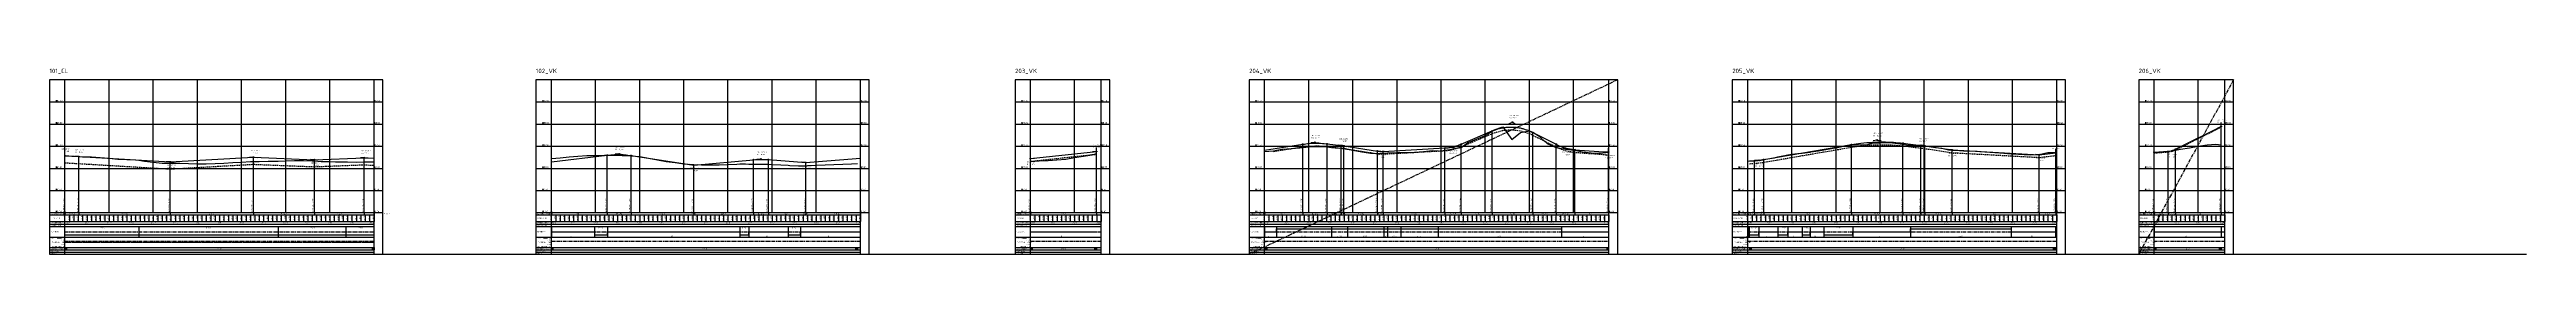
# Model space of a CAD drawing. Header units: metres. Extents: x 117388 to 123031, y 6148214 to 6150604.
# Drawn here: x 118300 to 121106, y 6149762 to 6149972 of the extents above; entities that cross this region are included whole.
import ezdxf
from ezdxf.enums import TextEntityAlignment as Align

# ---------------------------------------------------------------- set-up
doc = ezdxf.new("R2010")
doc.units = ezdxf.units.M
doc.header["$LTSCALE"] = 0.4
for name, pattern in [('CENTER', [16, 10, -2, 2, -2]), ('DASHED', [6, 4, -2]), ('DASHED_2', [3, 2, -1]), ('DIVIDE', [10, 4, -2, 0, -2, 0, -2])]:
    doc.linetypes.add(name, pattern=pattern)
doc.layers.get('DEFPOINTS').update_dxf_attribs({"color": 5, "linetype": 'CONTINUOUS'})
doc.layers.add('_NovapointLsNode', color=7, linetype='CONTINUOUS', plot=False)
for name, color, linetype in [('LP_Modell Overbygningstykkelse', 7, 'CONTINUOUS'), ('M-311', 4, 'CENTER'), ('M-36-Formular', 1, 'CONTINUOUS'), ('M-36-Formular_CL', 1, 'CENTER'), ('M-36-Formular_Linje', 3, 'CONTINUOUS'), ('M-36-Formular_Text', 1, 'CONTINUOUS'), ('M-36-Mark', 3, 'CONTINUOUS'), ('M-36-Plandata_CL', 3, 'CONTINUOUS'), ('M-36-Ram', 7, 'CONTINUOUS'), ('M-36-Skevning_H', 3, 'DIVIDE'), ('M-36-Skevning_Text', 1, 'CONTINUOUS'), ('M-36-Skevning_V', 1, 'DASHED_2'), ('M-36-terass', 7, 'DASHED'), ('M-36-text', 1, 'CONTINUOUS'), ('M-36-TP_cirkel', 3, 'CONTINUOUS'), ('M-36-TP_linje', 3, 'CONTINUOUS'), ('M-36-TP_text', 1, 'CONTINUOUS'), ('M-36-Vertikalgeometri', 7, 'CONTINUOUS'), ('M-36-VSP_cirkel', 3, 'CONTINUOUS'), ('M-36-VSP_linje', 3, 'CONTINUOUS'), ('M-36-VSP_text', 1, 'CONTINUOUS')]:
    doc.layers.add(name, color=color, linetype=linetype)
doc.styles.add('ISO100', font='ISO3098', dxfattribs={"height": 10})
doc.styles.add('P_ISO_25', font='ISO', dxfattribs={"height": 2.5})

msp = doc.modelspace()

# ---------------------------------------------------------------- linework, layer by layer
at = {"layer": '_NovapointLsNode'}
for centre in [(118318, 6149809.348), (118868.86, 6149809.348), (119411.471, 6149809.348), (119676.541, 6149809.348), (120223.697, 6149809.348), (120683.982, 6149809.348, 12.5)]:
    msp.add_circle(centre, 1, dxfattribs=at)
at = {"layer": 'DEFPOINTS', "flags": 128}
msp.add_lwpolyline([(118316.138, 6149762.348), (121105.65, 6149762.348)], dxfattribs=at)
at = {"layer": 'LP_Modell Overbygningstykkelse'}
for p, q in [((118318, 6149769.848), (118318, 6149767.348)), ((118668, 6149769.848), (118668, 6149767.348)), ((118868.86, 6149769.848), (118868.86, 6149767.348)), ((119215.56, 6149769.848), (119215.56, 6149767.348)), ((119411.471, 6149769.848), (119411.471, 6149767.348)), ((119486.011, 6149769.848), (119486.011, 6149767.348)), ((119677.241, 6149769.848), (119677.241, 6149767.348)), ((120066.121, 6149769.848), (120066.121, 6149767.348)), ((120225.697, 6149769.848), (120225.697, 6149767.348)), ((120571.717, 6149769.848), (120571.717, 6149767.348)), ((120683.982, 6149769.848), (120683.982, 6149767.348)), ((120759.842, 6149769.848), (120759.842, 6149767.348))]:
    msp.add_line(p, q, dxfattribs=at)
for points in [[(118320.5, 6149768.598), (118318, 6149768.598), (118319.25, 6149768.806), (118319.25, 6149768.39), (118318, 6149768.598)], [(118665.5, 6149768.598), (118668, 6149768.598), (118666.75, 6149768.806), (118666.75, 6149768.39), (118668, 6149768.598)], [(118871.36, 6149768.598), (118868.86, 6149768.598), (118870.11, 6149768.806), (118870.11, 6149768.39), (118868.86, 6149768.598)], [(119213.06, 6149768.598), (119215.56, 6149768.598), (119214.31, 6149768.806), (119214.31, 6149768.39), (119215.56, 6149768.598)], [(119413.971, 6149768.598), (119411.471, 6149768.598), (119412.721, 6149768.806), (119412.721, 6149768.39), (119411.471, 6149768.598)], [(119483.511, 6149768.598), (119486.011, 6149768.598), (119484.761, 6149768.806), (119484.761, 6149768.39), (119486.011, 6149768.598)], [(119679.741, 6149768.598), (119677.241, 6149768.598), (119678.491, 6149768.806), (119678.491, 6149768.39), (119677.241, 6149768.598)], [(120063.621, 6149768.598), (120066.121, 6149768.598), (120064.871, 6149768.806), (120064.871, 6149768.39), (120066.121, 6149768.598)], [(120228.197, 6149768.598), (120225.697, 6149768.598), (120226.947, 6149768.806), (120226.947, 6149768.39), (120225.697, 6149768.598)], [(120569.217, 6149768.598), (120571.717, 6149768.598), (120570.467, 6149768.806), (120570.467, 6149768.39), (120571.717, 6149768.598)], [(120686.482, 6149768.598), (120683.982, 6149768.598), (120685.232, 6149768.806), (120685.232, 6149768.39), (120683.982, 6149768.598)], [(120757.342, 6149768.598), (120759.842, 6149768.598), (120758.592, 6149768.806), (120758.592, 6149768.39), (120759.842, 6149768.598)]]:
    msp.add_lwpolyline(points, dxfattribs=at)
at = {"layer": 'M-311'}
for p, q in [((120076.541, 6149959.348), (119659.041, 6149762.348)), ((120773.982, 6149959.348), (120666.482, 6149762.348))]:
    msp.add_line(p, q, dxfattribs=at)
at = {"layer": 'M-36-Formular'}
for p, q in [((118318, 6149809.348), (118318, 6149959.348)), ((118318, 6149762.348), (118318, 6149959.348)), ((118368, 6149809.348), (118368, 6149959.348)), ((118418, 6149809.348), (118418, 6149959.348)), ((118468, 6149809.348), (118468, 6149959.348)), ((118518, 6149809.348), (118518, 6149959.348)), ((118568, 6149809.348), (118568, 6149959.348)), ((118618, 6149809.348), (118618, 6149959.348)), ((118668, 6149809.348), (118668, 6149959.348)), ((118668, 6149762.348), (118668, 6149959.348)), ((118868.86, 6149809.348), (118868.86, 6149959.348)), ((118868.86, 6149762.348), (118868.86, 6149959.348)), ((118918.86, 6149809.348), (118918.86, 6149959.348)), ((118968.86, 6149809.348), (118968.86, 6149959.348)), ((119018.86, 6149809.348), (119018.86, 6149959.348)), ((119068.86, 6149809.348), (119068.86, 6149959.348)), ((119118.86, 6149809.348), (119118.86, 6149959.348)), ((119168.86, 6149809.348), (119168.86, 6149959.348)), ((119218.86, 6149809.348), (119218.86, 6149959.348)), ((119218.86, 6149762.348), (119218.86, 6149959.348)), ((119411.471, 6149809.348), (119411.471, 6149959.348)), ((119411.471, 6149762.348), (119411.471, 6149959.348)), ((119461.471, 6149809.348), (119461.471, 6149959.348)), ((119491.471, 6149762.348), (119491.471, 6149959.348)), ((119676.541, 6149809.348), (119676.541, 6149959.348)), ((119676.541, 6149762.348), (119676.541, 6149959.348)), ((119726.541, 6149809.348), (119726.541, 6149959.348)), ((119776.541, 6149809.348), (119776.541, 6149959.348)), ((119826.541, 6149809.348), (119826.541, 6149959.348)), ((119876.541, 6149809.348), (119876.541, 6149959.348)), ((119926.541, 6149809.348), (119926.541, 6149959.348)), ((119976.541, 6149809.348), (119976.541, 6149959.348)), ((120026.541, 6149809.348), (120026.541, 6149959.348)), ((120066.541, 6149762.348), (120066.541, 6149959.348)), ((120223.697, 6149809.348), (120223.697, 6149959.348)), ((120223.697, 6149762.348), (120223.697, 6149959.348)), ((120273.697, 6149809.348), (120273.697, 6149959.348)), ((120323.697, 6149809.348), (120323.697, 6149959.348)), ((120373.697, 6149809.348), (120373.697, 6149959.348)), ((120423.697, 6149809.348), (120423.697, 6149959.348)), ((120473.697, 6149809.348), (120473.697, 6149959.348)), ((120523.697, 6149809.348), (120523.697, 6149959.348)), ((120573.697, 6149809.348), (120573.697, 6149959.348)), ((120573.697, 6149762.348), (120573.697, 6149959.348)), ((120683.982, 6149809.348), (120683.982, 6149959.348)), ((120683.982, 6149762.348), (120683.982, 6149959.348)), ((120733.982, 6149809.348), (120733.982, 6149959.348)), ((120763.982, 6149762.348), (120763.982, 6149959.348)), ((118300.5, 6149934.348), (118678, 6149934.348)), ((118851.36, 6149934.348), (119228.86, 6149934.348)), ((119393.971, 6149934.348), (119501.471, 6149934.348)), ((119659.041, 6149934.348), (120076.541, 6149934.348)), ((120206.197, 6149934.348), (120583.697, 6149934.348)), ((120666.482, 6149934.348), (120773.982, 6149934.348)), ((118300.5, 6149909.348), (118678, 6149909.348)), ((118851.36, 6149909.348), (119228.86, 6149909.348)), ((119393.971, 6149909.348), (119501.471, 6149909.348)), ((119659.041, 6149909.348), (120076.541, 6149909.348)), ((120206.197, 6149909.348), (120583.697, 6149909.348)), ((120666.482, 6149909.348), (120773.982, 6149909.348)), ((118300.5, 6149884.348), (118678, 6149884.348)), ((118851.36, 6149884.348), (119228.86, 6149884.348)), ((119393.971, 6149884.348), (119501.471, 6149884.348)), ((119659.041, 6149884.348), (120076.541, 6149884.348)), ((120206.197, 6149884.348), (120583.697, 6149884.348)), ((120666.482, 6149884.348), (120773.982, 6149884.348)), ((118300.5, 6149859.348), (118678, 6149859.348)), ((118851.36, 6149859.348), (119228.86, 6149859.348)), ((119393.971, 6149859.348), (119501.471, 6149859.348)), ((119659.041, 6149859.348), (120076.541, 6149859.348)), ((120206.197, 6149859.348), (120583.697, 6149859.348)), ((120666.482, 6149859.348), (120773.982, 6149859.348)), ((118300.5, 6149834.348), (118678, 6149834.348)), ((118851.36, 6149834.348), (119228.86, 6149834.348)), ((119393.971, 6149834.348), (119501.471, 6149834.348)), ((119659.041, 6149834.348), (120076.541, 6149834.348)), ((120206.197, 6149834.348), (120583.697, 6149834.348)), ((120666.482, 6149834.348), (120773.982, 6149834.348)), ((118300.5, 6149809.348), (118678, 6149809.348)), ((118300.5, 6149806.848), (118668, 6149806.848)), ((118300.5, 6149799.348), (118668, 6149799.348)), ((118300.5, 6149796.348), (118668, 6149796.348)), ((118300.5, 6149793.848), (118668, 6149793.848)), ((118318, 6149809.348), (118318, 6149806.848)), ((118323, 6149806.848), (118323, 6149799.348)), ((118328, 6149806.848), (118328, 6149799.348)), ((118333, 6149806.848), (118333, 6149799.348)), ((118333.735, 6149809.348), (118333.735, 6149806.848)), ((118333.735, 6149809.348), (118333.735, 6149806.848)), ((118338, 6149806.848), (118338, 6149799.348)), ((118343, 6149806.848), (118343, 6149799.348)), ((118348, 6149806.848), (118348, 6149799.348)), ((118353, 6149806.848), (118353, 6149799.348)), ((118358, 6149806.848), (118358, 6149799.348)), ((118363, 6149806.848), (118363, 6149799.348)), ((118368, 6149806.848), (118368, 6149799.348)), ((118373, 6149806.848), (118373, 6149799.348)), ((118378, 6149806.848), (118378, 6149799.348)), ((118383, 6149806.848), (118383, 6149799.348)), ((118388, 6149806.848), (118388, 6149799.348)), ((118393, 6149806.848), (118393, 6149799.348)), ((118398, 6149806.848), (118398, 6149799.348)), ((118403, 6149806.848), (118403, 6149799.348)), ((118408, 6149806.848), (118408, 6149799.348)), ((118413, 6149806.848), (118413, 6149799.348)), ((118418, 6149806.848), (118418, 6149799.348)), ((118423, 6149806.848), (118423, 6149799.348)), ((118428, 6149806.848), (118428, 6149799.348)), ((118433, 6149806.848), (118433, 6149799.348)), ((118437.255, 6149809.348), (118437.255, 6149806.848)), ((118437.255, 6149809.348), (118437.255, 6149806.848)), ((118438, 6149806.848), (118438, 6149799.348)), ((118443, 6149806.848), (118443, 6149799.348)), ((118448, 6149806.848), (118448, 6149799.348)), ((118453, 6149806.848), (118453, 6149799.348)), ((118458, 6149806.848), (118458, 6149799.348)), ((118463, 6149806.848), (118463, 6149799.348)), ((118468, 6149806.848), (118468, 6149799.348)), ((118473, 6149806.848), (118473, 6149799.348)), ((118478, 6149806.848), (118478, 6149799.348)), ((118483, 6149806.848), (118483, 6149799.348)), ((118488, 6149806.848), (118488, 6149799.348)), ((118493, 6149806.848), (118493, 6149799.348)), ((118498, 6149806.848), (118498, 6149799.348)), ((118503, 6149806.848), (118503, 6149799.348)), ((118508, 6149806.848), (118508, 6149799.348)), ((118513, 6149806.848), (118513, 6149799.348)), ((118518, 6149806.848), (118518, 6149799.348)), ((118523, 6149806.848), (118523, 6149799.348)), ((118528, 6149806.848), (118528, 6149799.348)), ((118531.335, 6149809.348), (118531.335, 6149806.848)), ((118531.335, 6149809.348), (118531.335, 6149806.848)), ((118533, 6149806.848), (118533, 6149799.348)), ((118538, 6149806.848), (118538, 6149799.348)), ((118543, 6149806.848), (118543, 6149799.348)), ((118548, 6149806.848), (118548, 6149799.348)), ((118553, 6149806.848), (118553, 6149799.348)), ((118558, 6149806.848), (118558, 6149799.348)), ((118563, 6149806.848), (118563, 6149799.348)), ((118568, 6149806.848), (118568, 6149799.348)), ((118573, 6149806.848), (118573, 6149799.348)), ((118578, 6149806.848), (118578, 6149799.348)), ((118583, 6149806.848), (118583, 6149799.348)), ((118588, 6149806.848), (118588, 6149799.348)), ((118593, 6149806.848), (118593, 6149799.348)), ((118598, 6149806.848), (118598, 6149799.348)), ((118600.414, 6149809.348), (118600.414, 6149806.848)), ((118600.414, 6149809.348), (118600.414, 6149806.848)), ((118603, 6149806.848), (118603, 6149799.348)), ((118608, 6149806.848), (118608, 6149799.348)), ((118613, 6149806.848), (118613, 6149799.348)), ((118618, 6149806.848), (118618, 6149799.348)), ((118623, 6149806.848), (118623, 6149799.348)), ((118628, 6149806.848), (118628, 6149799.348)), ((118633, 6149806.848), (118633, 6149799.348)), ((118638, 6149806.848), (118638, 6149799.348)), ((118643, 6149806.848), (118643, 6149799.348)), ((118648, 6149806.848), (118648, 6149799.348)), ((118653, 6149806.848), (118653, 6149799.348)), ((118657.007, 6149809.348), (118657.007, 6149806.848)), ((118657.007, 6149809.348), (118657.007, 6149806.848)), ((118658, 6149806.848), (118658, 6149799.348)), ((118663, 6149806.848), (118663, 6149799.348)), ((118668, 6149809.348), (118668, 6149806.848)), ((118668, 6149806.848), (118668, 6149799.348)), ((118851.36, 6149809.348), (119228.86, 6149809.348)), ((118851.36, 6149806.848), (119218.86, 6149806.848)), ((118851.36, 6149799.348), (119218.86, 6149799.348)), ((118851.36, 6149796.348), (119218.86, 6149796.348)), ((118851.36, 6149793.848), (119218.86, 6149793.848)), ((118868.86, 6149809.348), (118868.86, 6149806.848)), ((118873.86, 6149806.848), (118873.86, 6149799.348)), ((118878.86, 6149806.848), (118878.86, 6149799.348)), ((118883.86, 6149806.848), (118883.86, 6149799.348)), ((118888.86, 6149806.848), (118888.86, 6149799.348)), ((118893.86, 6149806.848), (118893.86, 6149799.348)), ((118898.86, 6149806.848), (118898.86, 6149799.348)), ((118903.86, 6149806.848), (118903.86, 6149799.348)), ((118908.86, 6149806.848), (118908.86, 6149799.348)), ((118913.86, 6149806.848), (118913.86, 6149799.348)), ((118918.86, 6149806.848), (118918.86, 6149799.348)), ((118923.86, 6149806.848), (118923.86, 6149799.348)), ((118928.86, 6149806.848), (118928.86, 6149799.348)), ((118932.132, 6149809.348), (118932.132, 6149806.848)), ((118932.132, 6149809.348), (118932.132, 6149806.848)), ((118933.86, 6149806.848), (118933.86, 6149799.348)), ((118938.86, 6149806.848), (118938.86, 6149799.348)), ((118943.86, 6149806.848), (118943.86, 6149799.348)), ((118948.86, 6149806.848), (118948.86, 6149799.348)), ((118953.86, 6149806.848), (118953.86, 6149799.348)), ((118958.86, 6149806.848), (118958.86, 6149799.348)), ((118959.064, 6149809.348), (118959.064, 6149806.848)), ((118959.064, 6149809.348), (118959.064, 6149806.848)), ((118963.86, 6149806.848), (118963.86, 6149799.348)), ((118968.86, 6149806.848), (118968.86, 6149799.348)), ((118973.86, 6149806.848), (118973.86, 6149799.348)), ((118978.86, 6149806.848), (118978.86, 6149799.348)), ((118983.86, 6149806.848), (118983.86, 6149799.348)), ((118988.86, 6149806.848), (118988.86, 6149799.348)), ((118993.86, 6149806.848), (118993.86, 6149799.348)), ((118998.86, 6149806.848), (118998.86, 6149799.348)), ((119003.86, 6149806.848), (119003.86, 6149799.348)), ((119008.86, 6149806.848), (119008.86, 6149799.348)), ((119013.86, 6149806.848), (119013.86, 6149799.348)), ((119018.86, 6149806.848), (119018.86, 6149799.348)), ((119023.86, 6149806.848), (119023.86, 6149799.348)), ((119028.86, 6149806.848), (119028.86, 6149799.348)), ((119030.001, 6149809.348), (119030.001, 6149806.848)), ((119030.001, 6149809.348), (119030.001, 6149806.848)), ((119030.001, 6149809.348), (119030.001, 6149806.848)), ((119030.001, 6149809.348), (119030.001, 6149806.848)), ((119033.86, 6149806.848), (119033.86, 6149799.348)), ((119038.86, 6149806.848), (119038.86, 6149799.348)), ((119043.86, 6149806.848), (119043.86, 6149799.348)), ((119048.86, 6149806.848), (119048.86, 6149799.348)), ((119053.86, 6149806.848), (119053.86, 6149799.348)), ((119058.86, 6149806.848), (119058.86, 6149799.348)), ((119063.86, 6149806.848), (119063.86, 6149799.348)), ((119068.86, 6149806.848), (119068.86, 6149799.348)), ((119073.86, 6149806.848), (119073.86, 6149799.348)), ((119078.86, 6149806.848), (119078.86, 6149799.348)), ((119083.86, 6149806.848), (119083.86, 6149799.348)), ((119088.86, 6149806.848), (119088.86, 6149799.348)), ((119093.86, 6149806.848), (119093.86, 6149799.348)), ((119097.695, 6149809.348), (119097.695, 6149806.848)), ((119097.695, 6149809.348), (119097.695, 6149806.848)), ((119098.86, 6149806.848), (119098.86, 6149799.348)), ((119103.86, 6149806.848), (119103.86, 6149799.348)), ((119108.86, 6149806.848), (119108.86, 6149799.348)), ((119113.86, 6149806.848), (119113.86, 6149799.348)), ((119114.556, 6149809.348), (119114.556, 6149806.848)), ((119114.556, 6149809.348), (119114.556, 6149806.848)), ((119118.86, 6149806.848), (119118.86, 6149799.348)), ((119123.86, 6149806.848), (119123.86, 6149799.348)), ((119128.86, 6149806.848), (119128.86, 6149799.348)), ((119133.86, 6149806.848), (119133.86, 6149799.348)), ((119138.86, 6149806.848), (119138.86, 6149799.348)), ((119143.86, 6149806.848), (119143.86, 6149799.348)), ((119148.86, 6149806.848), (119148.86, 6149799.348)), ((119153.86, 6149806.848), (119153.86, 6149799.348)), ((119157.035, 6149809.348), (119157.035, 6149806.848)), ((119157.035, 6149809.348), (119157.035, 6149806.848)), ((119157.035, 6149809.348), (119157.035, 6149806.848)), ((119157.035, 6149809.348), (119157.035, 6149806.848)), ((119158.86, 6149806.848), (119158.86, 6149799.348)), ((119163.86, 6149806.848), (119163.86, 6149799.348)), ((119168.86, 6149806.848), (119168.86, 6149799.348)), ((119173.86, 6149806.848), (119173.86, 6149799.348)), ((119178.86, 6149806.848), (119178.86, 6149799.348)), ((119183.86, 6149806.848), (119183.86, 6149799.348)), ((119188.86, 6149806.848), (119188.86, 6149799.348)), ((119193.86, 6149806.848), (119193.86, 6149799.348)), ((119198.86, 6149806.848), (119198.86, 6149799.348)), ((119203.86, 6149806.848), (119203.86, 6149799.348)), ((119208.86, 6149806.848), (119208.86, 6149799.348)), ((119213.86, 6149806.848), (119213.86, 6149799.348)), ((119218.86, 6149809.348), (119218.86, 6149806.848)), ((119218.86, 6149806.848), (119218.86, 6149799.348)), ((119393.971, 6149809.348), (119501.471, 6149809.348)), ((119393.971, 6149806.848), (119491.471, 6149806.848)), ((119393.971, 6149799.348), (119491.471, 6149799.348)), ((119393.971, 6149796.348), (119491.471, 6149796.348)), ((119393.971, 6149793.848), (119491.471, 6149793.848)), ((119411.471, 6149809.348), (119411.471, 6149806.848)), ((119416.471, 6149806.848), (119416.471, 6149799.348)), ((119421.471, 6149806.848), (119421.471, 6149799.348)), ((119426.471, 6149806.848), (119426.471, 6149799.348)), ((119431.471, 6149806.848), (119431.471, 6149799.348)), ((119436.471, 6149806.848), (119436.471, 6149799.348)), ((119441.471, 6149806.848), (119441.471, 6149799.348)), ((119446.471, 6149806.848), (119446.471, 6149799.348)), ((119451.471, 6149806.848), (119451.471, 6149799.348)), ((119456.471, 6149806.848), (119456.471, 6149799.348)), ((119461.471, 6149806.848), (119461.471, 6149799.348)), ((119466.471, 6149806.848), (119466.471, 6149799.348)), ((119471.471, 6149806.848), (119471.471, 6149799.348)), ((119476.471, 6149806.848), (119476.471, 6149799.348)), ((119481.471, 6149806.848), (119481.471, 6149799.348)), ((119486.128, 6149809.348), (119486.128, 6149806.848)), ((119486.471, 6149806.848), (119486.471, 6149799.348)), ((119491.471, 6149806.848), (119491.471, 6149799.348)), ((119659.041, 6149809.348), (120076.541, 6149809.348)), ((119659.041, 6149806.848), (120066.541, 6149806.848)), ((119659.041, 6149799.348), (120066.541, 6149799.348)), ((119659.041, 6149796.348), (120066.541, 6149796.348)), ((119659.041, 6149793.848), (120066.541, 6149793.848)), ((119676.541, 6149809.348), (119676.541, 6149806.848)), ((119681.541, 6149806.848), (119681.541, 6149799.348)), ((119686.541, 6149806.848), (119686.541, 6149799.348)), ((119691.541, 6149806.848), (119691.541, 6149799.348)), ((119696.541, 6149806.848), (119696.541, 6149799.348)), ((119701.541, 6149806.848), (119701.541, 6149799.348)), ((119706.541, 6149806.848), (119706.541, 6149799.348)), ((119711.541, 6149806.848), (119711.541, 6149799.348)), ((119716.541, 6149806.848), (119716.541, 6149799.348)), ((119719.758, 6149809.348), (119719.758, 6149806.848)), ((119719.758, 6149809.348), (119719.758, 6149806.848)), ((119721.541, 6149806.848), (119721.541, 6149799.348)), ((119726.541, 6149806.848), (119726.541, 6149799.348)), ((119731.541, 6149806.848), (119731.541, 6149799.348)), ((119736.541, 6149806.848), (119736.541, 6149799.348)), ((119741.541, 6149806.848), (119741.541, 6149799.348)), ((119746.541, 6149806.848), (119746.541, 6149799.348)), ((119747.307, 6149809.348), (119747.307, 6149806.848)), ((119747.307, 6149809.348), (119747.307, 6149806.848)), ((119751.541, 6149806.848), (119751.541, 6149799.348)), ((119756.541, 6149806.848), (119756.541, 6149799.348)), ((119761.541, 6149806.848), (119761.541, 6149799.348)), ((119763.406, 6149809.348), (119763.406, 6149806.848)), ((119763.406, 6149809.348), (119763.406, 6149806.848)), ((119766.442, 6149809.348), (119766.442, 6149806.848)), ((119766.442, 6149809.348), (119766.442, 6149806.848)), ((119766.541, 6149806.848), (119766.541, 6149799.348)), ((119771.541, 6149806.848), (119771.541, 6149799.348)), ((119776.541, 6149806.848), (119776.541, 6149799.348)), ((119781.541, 6149806.848), (119781.541, 6149799.348)), ((119786.541, 6149806.848), (119786.541, 6149799.348)), ((119791.541, 6149806.848), (119791.541, 6149799.348)), ((119796.541, 6149806.848), (119796.541, 6149799.348)), ((119801.541, 6149806.848), (119801.541, 6149799.348)), ((119804.508, 6149809.348), (119804.508, 6149806.848)), ((119804.508, 6149809.348), (119804.508, 6149806.848)), ((119806.541, 6149806.848), (119806.541, 6149799.348)), ((119810.687, 6149809.348), (119810.687, 6149806.848)), ((119810.687, 6149809.348), (119810.687, 6149806.848)), ((119811.541, 6149806.848), (119811.541, 6149799.348)), ((119816.541, 6149806.848), (119816.541, 6149799.348)), ((119821.541, 6149806.848), (119821.541, 6149799.348)), ((119826.541, 6149806.848), (119826.541, 6149799.348)), ((119831.541, 6149806.848), (119831.541, 6149799.348)), ((119836.541, 6149806.848), (119836.541, 6149799.348)), ((119841.541, 6149806.848), (119841.541, 6149799.348)), ((119846.541, 6149806.848), (119846.541, 6149799.348)), ((119851.541, 6149806.848), (119851.541, 6149799.348)), ((119856.541, 6149806.848), (119856.541, 6149799.348)), ((119861.541, 6149806.848), (119861.541, 6149799.348)), ((119866.541, 6149806.848), (119866.541, 6149799.348)), ((119871.541, 6149806.848), (119871.541, 6149799.348)), ((119876.541, 6149806.848), (119876.541, 6149799.348)), ((119880.857, 6149809.348), (119880.857, 6149806.848)), ((119880.857, 6149809.348), (119880.857, 6149806.848)), ((119881.541, 6149806.848), (119881.541, 6149799.348)), ((119886.541, 6149806.848), (119886.541, 6149799.348)), ((119891.541, 6149806.848), (119891.541, 6149799.348)), ((119896.541, 6149806.848), (119896.541, 6149799.348)), ((119899.371, 6149809.348), (119899.371, 6149806.848)), ((119899.371, 6149809.348), (119899.371, 6149806.848)), ((119901.541, 6149806.848), (119901.541, 6149799.348)), ((119906.541, 6149806.848), (119906.541, 6149799.348)), ((119911.541, 6149806.848), (119911.541, 6149799.348)), ((119916.541, 6149806.848), (119916.541, 6149799.348)), ((119921.541, 6149806.848), (119921.541, 6149799.348)), ((119926.541, 6149806.848), (119926.541, 6149799.348)), ((119931.541, 6149806.848), (119931.541, 6149799.348)), ((119934.134, 6149809.348), (119934.134, 6149806.848)), ((119934.134, 6149809.348), (119934.134, 6149806.848)), ((119936.541, 6149806.848), (119936.541, 6149799.348)), ((119941.541, 6149806.848), (119941.541, 6149799.348)), ((119946.541, 6149806.848), (119946.541, 6149799.348)), ((119951.541, 6149806.848), (119951.541, 6149799.348)), ((119956.541, 6149806.848), (119956.541, 6149799.348)), ((119961.541, 6149806.848), (119961.541, 6149799.348)), ((119966.541, 6149806.848), (119966.541, 6149799.348)), ((119971.541, 6149806.848), (119971.541, 6149799.348)), ((119976.541, 6149806.848), (119976.541, 6149799.348)), ((119980.316, 6149809.348), (119980.316, 6149806.848)), ((119980.316, 6149809.348), (119980.316, 6149806.848)), ((119981.541, 6149806.848), (119981.541, 6149799.348)), ((119986.541, 6149806.848), (119986.541, 6149799.348)), ((119991.541, 6149806.848), (119991.541, 6149799.348)), ((119996.541, 6149806.848), (119996.541, 6149799.348)), ((120001.541, 6149806.848), (120001.541, 6149799.348)), ((120006.541, 6149806.848), (120006.541, 6149799.348)), ((120006.855, 6149809.348), (120006.855, 6149806.848)), ((120006.855, 6149809.348), (120006.855, 6149806.848)), ((120011.541, 6149806.848), (120011.541, 6149799.348)), ((120016.541, 6149806.848), (120016.541, 6149799.348)), ((120021.541, 6149806.848), (120021.541, 6149799.348)), ((120026.541, 6149806.848), (120026.541, 6149799.348)), ((120028.09, 6149809.348), (120028.09, 6149806.848)), ((120028.09, 6149809.348), (120028.09, 6149806.848)), ((120031.541, 6149806.848), (120031.541, 6149799.348)), ((120036.541, 6149806.848), (120036.541, 6149799.348)), ((120041.541, 6149806.848), (120041.541, 6149799.348)), ((120046.541, 6149806.848), (120046.541, 6149799.348)), ((120051.541, 6149806.848), (120051.541, 6149799.348)), ((120056.541, 6149806.848), (120056.541, 6149799.348)), ((120061.541, 6149806.848), (120061.541, 6149799.348)), ((120066.126, 6149809.348), (120066.126, 6149806.848)), ((120066.541, 6149806.848), (120066.541, 6149799.348)), ((120206.197, 6149809.348), (120583.697, 6149809.348)), ((120206.197, 6149806.848), (120573.697, 6149806.848)), ((120206.197, 6149799.348), (120573.697, 6149799.348)), ((120206.197, 6149796.348), (120573.697, 6149796.348)), ((120206.197, 6149793.848), (120573.697, 6149793.848)), ((120223.697, 6149809.348), (120223.697, 6149806.848)), ((120228.697, 6149806.848), (120228.697, 6149799.348)), ((120231.491, 6149809.348), (120231.491, 6149806.848)), ((120231.491, 6149809.348), (120231.491, 6149806.848)), ((120233.697, 6149806.848), (120233.697, 6149799.348)), ((120238.697, 6149806.848), (120238.697, 6149799.348)), ((120241.838, 6149809.348), (120241.838, 6149806.848)), ((120241.838, 6149809.348), (120241.838, 6149806.848)), ((120243.697, 6149806.848), (120243.697, 6149799.348)), ((120248.697, 6149806.848), (120248.697, 6149799.348)), ((120253.697, 6149806.848), (120253.697, 6149799.348)), ((120258.697, 6149806.848), (120258.697, 6149799.348)), ((120263.697, 6149806.848), (120263.697, 6149799.348)), ((120268.697, 6149806.848), (120268.697, 6149799.348)), ((120273.697, 6149806.848), (120273.697, 6149799.348)), ((120278.697, 6149806.848), (120278.697, 6149799.348)), ((120283.697, 6149806.848), (120283.697, 6149799.348)), ((120288.697, 6149806.848), (120288.697, 6149799.348)), ((120293.697, 6149806.848), (120293.697, 6149799.348)), ((120298.697, 6149806.848), (120298.697, 6149799.348)), ((120303.697, 6149806.848), (120303.697, 6149799.348)), ((120308.697, 6149806.848), (120308.697, 6149799.348)), ((120313.697, 6149806.848), (120313.697, 6149799.348)), ((120318.697, 6149806.848), (120318.697, 6149799.348)), ((120323.697, 6149806.848), (120323.697, 6149799.348)), ((120328.697, 6149806.848), (120328.697, 6149799.348)), ((120333.697, 6149806.848), (120333.697, 6149799.348)), ((120338.697, 6149806.848), (120338.697, 6149799.348)), ((120341.193, 6149809.348), (120341.193, 6149806.848)), ((120341.193, 6149809.348), (120341.193, 6149806.848)), ((120343.697, 6149806.848), (120343.697, 6149799.348)), ((120348.697, 6149806.848), (120348.697, 6149799.348)), ((120353.697, 6149806.848), (120353.697, 6149799.348)), ((120358.697, 6149806.848), (120358.697, 6149799.348)), ((120363.697, 6149806.848), (120363.697, 6149799.348)), ((120368.697, 6149806.848), (120368.697, 6149799.348)), ((120373.697, 6149806.848), (120373.697, 6149799.348)), ((120378.697, 6149806.848), (120378.697, 6149799.348)), ((120383.697, 6149806.848), (120383.697, 6149799.348)), ((120388.697, 6149806.848), (120388.697, 6149799.348)), ((120393.697, 6149806.848), (120393.697, 6149799.348)), ((120398.697, 6149806.848), (120398.697, 6149799.348)), ((120399.497, 6149809.348), (120399.497, 6149806.848)), ((120399.497, 6149809.348), (120399.497, 6149806.848)), ((120403.697, 6149806.848), (120403.697, 6149799.348)), ((120408.697, 6149806.848), (120408.697, 6149799.348)), ((120413.697, 6149806.848), (120413.697, 6149799.348)), ((120418.697, 6149806.848), (120418.697, 6149799.348)), ((120419.874, 6149809.348), (120419.874, 6149806.848)), ((120419.874, 6149809.348), (120419.874, 6149806.848)), ((120423.697, 6149806.848), (120423.697, 6149799.348)), ((120424.154, 6149809.348), (120424.154, 6149806.848)), ((120424.154, 6149809.348), (120424.154, 6149806.848)), ((120428.697, 6149806.848), (120428.697, 6149799.348)), ((120433.697, 6149806.848), (120433.697, 6149799.348)), ((120438.697, 6149806.848), (120438.697, 6149799.348)), ((120443.697, 6149806.848), (120443.697, 6149799.348)), ((120448.697, 6149806.848), (120448.697, 6149799.348)), ((120453.697, 6149806.848), (120453.697, 6149799.348)), ((120455.289, 6149809.348), (120455.289, 6149806.848)), ((120455.289, 6149809.348), (120455.289, 6149806.848)), ((120458.697, 6149806.848), (120458.697, 6149799.348)), ((120463.697, 6149806.848), (120463.697, 6149799.348)), ((120468.697, 6149806.848), (120468.697, 6149799.348)), ((120473.697, 6149806.848), (120473.697, 6149799.348)), ((120478.697, 6149806.848), (120478.697, 6149799.348)), ((120483.697, 6149806.848), (120483.697, 6149799.348)), ((120488.697, 6149806.848), (120488.697, 6149799.348)), ((120493.697, 6149806.848), (120493.697, 6149799.348)), ((120498.697, 6149806.848), (120498.697, 6149799.348)), ((120503.697, 6149806.848), (120503.697, 6149799.348)), ((120508.697, 6149806.848), (120508.697, 6149799.348)), ((120513.697, 6149806.848), (120513.697, 6149799.348)), ((120518.697, 6149806.848), (120518.697, 6149799.348)), ((120523.697, 6149806.848), (120523.697, 6149799.348)), ((120528.697, 6149806.848), (120528.697, 6149799.348)), ((120533.697, 6149806.848), (120533.697, 6149799.348)), ((120538.697, 6149806.848), (120538.697, 6149799.348)), ((120543.697, 6149806.848), (120543.697, 6149799.348)), ((120548.697, 6149806.848), (120548.697, 6149799.348)), ((120553.697, 6149806.848), (120553.697, 6149799.348)), ((120553.948, 6149809.348), (120553.948, 6149806.848)), ((120553.948, 6149809.348), (120553.948, 6149806.848)), ((120558.697, 6149806.848), (120558.697, 6149799.348)), ((120563.697, 6149806.848), (120563.697, 6149799.348)), ((120568.697, 6149806.848), (120568.697, 6149799.348)), ((120572.595, 6149809.348), (120572.595, 6149806.848)), ((120573.697, 6149806.848), (120573.697, 6149799.348)), ((120666.482, 6149809.348), (120773.982, 6149809.348)), ((120666.482, 6149806.848), (120763.982, 6149806.848)), ((120666.482, 6149799.348), (120763.982, 6149799.348)), ((120666.482, 6149796.348), (120763.982, 6149796.348)), ((120666.482, 6149793.848), (120763.982, 6149793.848)), ((120683.982, 6149809.348), (120683.982, 6149806.848)), ((120688.982, 6149806.848), (120688.982, 6149799.348)), ((120693.982, 6149806.848), (120693.982, 6149799.348)), ((120698.982, 6149806.848), (120698.982, 6149799.348)), ((120699.711, 6149809.348), (120699.711, 6149806.848)), ((120699.711, 6149809.348), (120699.711, 6149806.848)), ((120703.982, 6149806.848), (120703.982, 6149799.348)), ((120708.248, 6149809.348), (120708.248, 6149806.848)), ((120708.248, 6149809.348), (120708.248, 6149806.848)), ((120708.982, 6149806.848), (120708.982, 6149799.348)), ((120713.982, 6149806.848), (120713.982, 6149799.348)), ((120718.982, 6149806.848), (120718.982, 6149799.348)), ((120723.982, 6149806.848), (120723.982, 6149799.348)), ((120728.982, 6149806.848), (120728.982, 6149799.348)), ((120733.982, 6149806.848), (120733.982, 6149799.348)), ((120738.982, 6149806.848), (120738.982, 6149799.348)), ((120743.982, 6149806.848), (120743.982, 6149799.348)), ((120748.982, 6149806.848), (120748.982, 6149799.348)), ((120753.982, 6149806.848), (120753.982, 6149799.348)), ((120758.982, 6149806.848), (120758.982, 6149799.348)), ((120759.847, 6149809.348), (120759.847, 6149806.848)), ((120763.982, 6149806.848), (120763.982, 6149799.348)), ((118300.5, 6149781.848), (118668, 6149781.848)), ((118300.5, 6149769.848), (118668, 6149769.848)), ((118300.5, 6149767.348), (118668, 6149767.348)), ((118300.5, 6149764.848), (118668, 6149764.848)), ((118851.36, 6149781.848), (119218.86, 6149781.848)), ((118851.36, 6149769.848), (119218.86, 6149769.848)), ((118851.36, 6149767.348), (119218.86, 6149767.348)), ((118851.36, 6149764.848), (119218.86, 6149764.848)), ((119393.971, 6149781.848), (119491.471, 6149781.848)), ((119393.971, 6149769.848), (119491.471, 6149769.848)), ((119393.971, 6149767.348), (119491.471, 6149767.348)), ((119393.971, 6149764.848), (119491.471, 6149764.848)), ((119659.041, 6149781.848), (120066.541, 6149781.848)), ((119659.041, 6149769.848), (120066.541, 6149769.848)), ((119659.041, 6149767.348), (120066.541, 6149767.348)), ((119659.041, 6149764.848), (120066.541, 6149764.848)), ((120206.197, 6149781.848), (120573.697, 6149781.848)), ((120206.197, 6149769.848), (120573.697, 6149769.848)), ((120206.197, 6149767.348), (120573.697, 6149767.348)), ((120206.197, 6149764.848), (120573.697, 6149764.848)), ((120666.482, 6149781.848), (120763.982, 6149781.848)), ((120666.482, 6149769.848), (120763.982, 6149769.848)), ((120666.482, 6149767.348), (120763.982, 6149767.348)), ((120666.482, 6149764.848), (120763.982, 6149764.848))]:
    msp.add_line(p, q, dxfattribs=at)
at = {"layer": 'M-36-Formular_CL'}
for p, q in [((118318, 6149787.848), (118668, 6149787.848)), ((118868.86, 6149787.848), (119218.86, 6149787.848)), ((119411.471, 6149787.848), (119491.471, 6149787.848)), ((119676.541, 6149787.848), (120066.541, 6149787.848)), ((120223.697, 6149787.848), (120573.697, 6149787.848)), ((120683.982, 6149787.848), (120763.982, 6149787.848)), ((118318, 6149780.848), (118317.5, 6149780.848)), ((118318, 6149778.348), (118317.5, 6149778.348)), ((118318, 6149775.848), (118317.5, 6149775.848)), ((118318, 6149773.348), (118317.5, 6149773.348)), ((118318, 6149770.848), (118317.5, 6149770.848)), ((118318, 6149777.348), (118668, 6149777.348)), ((118868.86, 6149780.848), (118868.36, 6149780.848)), ((118868.86, 6149778.348), (118868.36, 6149778.348)), ((118868.86, 6149775.848), (118868.36, 6149775.848)), ((118868.86, 6149773.348), (118868.36, 6149773.348)), ((118868.86, 6149770.848), (118868.36, 6149770.848)), ((118868.86, 6149777.348), (119218.86, 6149777.348)), ((119411.471, 6149780.848), (119410.971, 6149780.848)), ((119411.471, 6149778.348), (119410.971, 6149778.348)), ((119411.471, 6149775.848), (119410.971, 6149775.848)), ((119411.471, 6149773.348), (119410.971, 6149773.348)), ((119411.471, 6149770.848), (119410.971, 6149770.848)), ((119411.471, 6149777.348), (119491.471, 6149777.348)), ((119676.541, 6149780.848), (119676.041, 6149780.848)), ((119676.541, 6149778.348), (119676.041, 6149778.348)), ((119676.541, 6149775.848), (119676.041, 6149775.848)), ((119676.541, 6149773.348), (119676.041, 6149773.348)), ((119676.541, 6149770.848), (119676.041, 6149770.848)), ((119676.541, 6149777.348), (120066.541, 6149777.348)), ((120223.697, 6149780.848), (120223.197, 6149780.848)), ((120223.697, 6149778.348), (120223.197, 6149778.348)), ((120223.697, 6149775.848), (120223.197, 6149775.848)), ((120223.697, 6149773.348), (120223.197, 6149773.348)), ((120223.697, 6149770.848), (120223.197, 6149770.848)), ((120223.697, 6149777.348), (120573.697, 6149777.348)), ((120683.982, 6149780.848), (120683.482, 6149780.848)), ((120683.982, 6149778.348), (120683.482, 6149778.348)), ((120683.982, 6149775.848), (120683.482, 6149775.848)), ((120683.982, 6149773.348), (120683.482, 6149773.348)), ((120683.982, 6149770.848), (120683.482, 6149770.848)), ((120683.982, 6149777.348), (120763.982, 6149777.348))]:
    msp.add_line(p, q, dxfattribs=at)
at = {"layer": 'M-36-Formular_Linje'}
for p, q in [((118401.594, 6149793.848), (118401.594, 6149781.848)), ((118559.254, 6149793.848), (118559.254, 6149781.848)), ((118636.085, 6149793.848), (118636.085, 6149781.848)), ((118868.86, 6149793.848), (118868.86, 6149781.848)), ((118917.493, 6149793.848), (118917.493, 6149781.848)), ((118932.541, 6149793.848), (118932.541, 6149781.848)), ((119082.212, 6149793.848), (119082.212, 6149781.848)), ((119092.613, 6149793.848), (119092.613, 6149781.848)), ((119137.173, 6149793.848), (119137.173, 6149781.848)), ((119150.87, 6149793.848), (119150.87, 6149781.848)), ((119676.541, 6149793.848), (119676.541, 6149781.848)), ((119689.991, 6149793.848), (119689.991, 6149781.848)), ((119752.472, 6149793.848), (119752.472, 6149781.848)), ((119770.511, 6149793.848), (119770.511, 6149781.848)), ((119811.698, 6149793.848), (119811.698, 6149781.848)), ((119815.916, 6149793.848), (119815.916, 6149781.848)), ((119830.793, 6149793.848), (119830.793, 6149781.848)), ((119873.176, 6149793.848), (119873.176, 6149781.848)), ((120012.729, 6149793.848), (120012.729, 6149781.848)), ((120223.697, 6149793.848), (120223.697, 6149781.848)), ((120225.423, 6149793.848), (120225.423, 6149781.848)), ((120236.32, 6149793.848), (120236.32, 6149781.848)), ((120257.693, 6149793.848), (120257.693, 6149781.848)), ((120269.255, 6149793.848), (120269.255, 6149781.848)), ((120285.508, 6149793.848), (120285.508, 6149781.848)), ((120294.46, 6149793.848), (120294.46, 6149781.848)), ((120309.832, 6149793.848), (120309.832, 6149781.848)), ((120342.627, 6149793.848), (120342.627, 6149781.848)), ((120408.093, 6149793.848), (120408.093, 6149781.848)), ((120521.957, 6149793.848), (120521.957, 6149781.848)), ((120572.395, 6149793.848), (120572.395, 6149781.848)), ((120683.982, 6149793.848), (120683.982, 6149781.848)), ((120759.848, 6149793.848), (120759.848, 6149781.848))]:
    msp.add_line(p, q, dxfattribs=at)
at = {"layer": 'M-36-Formular_Text'}
for p, q in [((118308, 6149935.848), (118309, 6149935.848)), ((118308, 6149935.348), (118309, 6149935.348)), ((118308, 6149935.348), (118308.5, 6149934.348)), ((118308.5, 6149935.348), (118308.5, 6149936.348)), ((118308.5, 6149934.348), (118309, 6149935.348)), ((118668, 6149935.848), (118669, 6149935.848)), ((118668, 6149935.348), (118669, 6149935.348)), ((118668, 6149935.348), (118668.5, 6149934.348)), ((118668.5, 6149935.348), (118668.5, 6149936.348)), ((118668.5, 6149934.348), (118669, 6149935.348)), ((118858.86, 6149935.848), (118859.86, 6149935.848)), ((118858.86, 6149935.348), (118859.86, 6149935.348)), ((118858.86, 6149935.348), (118859.36, 6149934.348)), ((118859.36, 6149935.348), (118859.36, 6149936.348)), ((118859.36, 6149934.348), (118859.86, 6149935.348)), ((119218.86, 6149935.848), (119219.86, 6149935.848)), ((119218.86, 6149935.348), (119219.86, 6149935.348)), ((119218.86, 6149935.348), (119219.36, 6149934.348)), ((119219.36, 6149935.348), (119219.36, 6149936.348)), ((119219.36, 6149934.348), (119219.86, 6149935.348)), ((119401.471, 6149935.848), (119402.471, 6149935.848)), ((119401.471, 6149935.348), (119402.471, 6149935.348)), ((119401.471, 6149935.348), (119401.971, 6149934.348)), ((119401.971, 6149935.348), (119401.971, 6149936.348)), ((119401.971, 6149934.348), (119402.471, 6149935.348)), ((119491.471, 6149935.848), (119492.471, 6149935.848)), ((119491.471, 6149935.348), (119492.471, 6149935.348)), ((119491.471, 6149935.348), (119491.971, 6149934.348)), ((119491.971, 6149935.348), (119491.971, 6149936.348)), ((119491.971, 6149934.348), (119492.471, 6149935.348)), ((119666.541, 6149935.848), (119667.541, 6149935.848)), ((119666.541, 6149935.348), (119667.541, 6149935.348)), ((119666.541, 6149935.348), (119667.041, 6149934.348)), ((119667.041, 6149935.348), (119667.041, 6149936.348)), ((119667.041, 6149934.348), (119667.541, 6149935.348)), ((120066.541, 6149935.848), (120067.541, 6149935.848)), ((120066.541, 6149935.348), (120067.541, 6149935.348)), ((120066.541, 6149935.348), (120067.041, 6149934.348)), ((120067.041, 6149935.348), (120067.041, 6149936.348)), ((120067.041, 6149934.348), (120067.541, 6149935.348)), ((120213.697, 6149935.848), (120214.697, 6149935.848)), ((120213.697, 6149935.348), (120214.697, 6149935.348)), ((120213.697, 6149935.348), (120214.197, 6149934.348)), ((120214.197, 6149935.348), (120214.197, 6149936.348)), ((120214.197, 6149934.348), (120214.697, 6149935.348)), ((120573.697, 6149935.848), (120574.697, 6149935.848)), ((120573.697, 6149935.348), (120574.697, 6149935.348)), ((120573.697, 6149935.348), (120574.197, 6149934.348)), ((120574.197, 6149935.348), (120574.197, 6149936.348)), ((120574.197, 6149934.348), (120574.697, 6149935.348)), ((120673.982, 6149935.848), (120674.982, 6149935.848)), ((120673.982, 6149935.348), (120674.982, 6149935.348)), ((120673.982, 6149935.348), (120674.482, 6149934.348)), ((120674.482, 6149935.348), (120674.482, 6149936.348)), ((120674.482, 6149934.348), (120674.982, 6149935.348)), ((120763.982, 6149935.848), (120764.982, 6149935.848)), ((120763.982, 6149935.348), (120764.982, 6149935.348)), ((120763.982, 6149935.348), (120764.482, 6149934.348)), ((120764.482, 6149935.348), (120764.482, 6149936.348)), ((120764.482, 6149934.348), (120764.982, 6149935.348)), ((118308, 6149910.848), (118309, 6149910.848)), ((118308, 6149910.348), (118309, 6149910.348)), ((118308, 6149910.348), (118308.5, 6149909.348)), ((118308.5, 6149910.348), (118308.5, 6149911.348)), ((118308.5, 6149909.348), (118309, 6149910.348)), ((118668, 6149910.848), (118669, 6149910.848)), ((118668, 6149910.348), (118669, 6149910.348)), ((118668, 6149910.348), (118668.5, 6149909.348)), ((118668.5, 6149910.348), (118668.5, 6149911.348)), ((118668.5, 6149909.348), (118669, 6149910.348)), ((118858.86, 6149910.848), (118859.86, 6149910.848)), ((118858.86, 6149910.348), (118859.86, 6149910.348)), ((118858.86, 6149910.348), (118859.36, 6149909.348)), ((118859.36, 6149910.348), (118859.36, 6149911.348)), ((118859.36, 6149909.348), (118859.86, 6149910.348)), ((119218.86, 6149910.848), (119219.86, 6149910.848)), ((119218.86, 6149910.348), (119219.86, 6149910.348)), ((119218.86, 6149910.348), (119219.36, 6149909.348)), ((119219.36, 6149910.348), (119219.36, 6149911.348)), ((119219.36, 6149909.348), (119219.86, 6149910.348)), ((119401.471, 6149910.848), (119402.471, 6149910.848)), ((119401.471, 6149910.348), (119402.471, 6149910.348)), ((119401.471, 6149910.348), (119401.971, 6149909.348)), ((119401.971, 6149910.348), (119401.971, 6149911.348)), ((119401.971, 6149909.348), (119402.471, 6149910.348)), ((119491.471, 6149910.848), (119492.471, 6149910.848)), ((119491.471, 6149910.348), (119492.471, 6149910.348)), ((119491.471, 6149910.348), (119491.971, 6149909.348)), ((119491.971, 6149910.348), (119491.971, 6149911.348)), ((119491.971, 6149909.348), (119492.471, 6149910.348)), ((119666.541, 6149910.848), (119667.541, 6149910.848)), ((119666.541, 6149910.348), (119667.541, 6149910.348)), ((119666.541, 6149910.348), (119667.041, 6149909.348)), ((119667.041, 6149910.348), (119667.041, 6149911.348)), ((119667.041, 6149909.348), (119667.541, 6149910.348)), ((120066.541, 6149910.848), (120067.541, 6149910.848)), ((120066.541, 6149910.348), (120067.541, 6149910.348)), ((120066.541, 6149910.348), (120067.041, 6149909.348)), ((120067.041, 6149910.348), (120067.041, 6149911.348)), ((120067.041, 6149909.348), (120067.541, 6149910.348)), ((120213.697, 6149910.848), (120214.697, 6149910.848)), ((120213.697, 6149910.348), (120214.697, 6149910.348)), ((120213.697, 6149910.348), (120214.197, 6149909.348)), ((120214.197, 6149910.348), (120214.197, 6149911.348)), ((120214.197, 6149909.348), (120214.697, 6149910.348)), ((120573.697, 6149910.848), (120574.697, 6149910.848)), ((120573.697, 6149910.348), (120574.697, 6149910.348)), ((120573.697, 6149910.348), (120574.197, 6149909.348)), ((120574.197, 6149910.348), (120574.197, 6149911.348)), ((120574.197, 6149909.348), (120574.697, 6149910.348)), ((120673.982, 6149910.848), (120674.982, 6149910.848)), ((120673.982, 6149910.348), (120674.982, 6149910.348)), ((120673.982, 6149910.348), (120674.482, 6149909.348)), ((120674.482, 6149910.348), (120674.482, 6149911.348)), ((120674.482, 6149909.348), (120674.982, 6149910.348)), ((120763.982, 6149910.848), (120764.982, 6149910.848)), ((120763.982, 6149910.348), (120764.982, 6149910.348)), ((120763.982, 6149910.348), (120764.482, 6149909.348)), ((120764.482, 6149910.348), (120764.482, 6149911.348)), ((120764.482, 6149909.348), (120764.982, 6149910.348)), ((118308, 6149885.848), (118309, 6149885.848)), ((118308, 6149885.348), (118309, 6149885.348)), ((118308, 6149885.348), (118308.5, 6149884.348)), ((118308.5, 6149885.348), (118308.5, 6149886.348)), ((118308.5, 6149884.348), (118309, 6149885.348)), ((118668, 6149885.848), (118669, 6149885.848)), ((118668, 6149885.348), (118669, 6149885.348)), ((118668, 6149885.348), (118668.5, 6149884.348)), ((118668.5, 6149885.348), (118668.5, 6149886.348)), ((118668.5, 6149884.348), (118669, 6149885.348)), ((118858.86, 6149885.848), (118859.86, 6149885.848)), ((118858.86, 6149885.348), (118859.86, 6149885.348)), ((118858.86, 6149885.348), (118859.36, 6149884.348)), ((118859.36, 6149885.348), (118859.36, 6149886.348)), ((118859.36, 6149884.348), (118859.86, 6149885.348)), ((119218.86, 6149885.848), (119219.86, 6149885.848)), ((119218.86, 6149885.348), (119219.86, 6149885.348)), ((119218.86, 6149885.348), (119219.36, 6149884.348)), ((119219.36, 6149885.348), (119219.36, 6149886.348)), ((119219.36, 6149884.348), (119219.86, 6149885.348)), ((119401.471, 6149885.848), (119402.471, 6149885.848)), ((119401.471, 6149885.348), (119402.471, 6149885.348)), ((119401.471, 6149885.348), (119401.971, 6149884.348)), ((119401.971, 6149885.348), (119401.971, 6149886.348)), ((119401.971, 6149884.348), (119402.471, 6149885.348)), ((119491.471, 6149885.848), (119492.471, 6149885.848)), ((119491.471, 6149885.348), (119492.471, 6149885.348)), ((119491.471, 6149885.348), (119491.971, 6149884.348)), ((119491.971, 6149885.348), (119491.971, 6149886.348)), ((119491.971, 6149884.348), (119492.471, 6149885.348)), ((119666.541, 6149885.848), (119667.541, 6149885.848)), ((119666.541, 6149885.348), (119667.541, 6149885.348)), ((119666.541, 6149885.348), (119667.041, 6149884.348)), ((119667.041, 6149885.348), (119667.041, 6149886.348)), ((119667.041, 6149884.348), (119667.541, 6149885.348)), ((120066.541, 6149885.848), (120067.541, 6149885.848)), ((120066.541, 6149885.348), (120067.541, 6149885.348)), ((120066.541, 6149885.348), (120067.041, 6149884.348)), ((120067.041, 6149885.348), (120067.041, 6149886.348)), ((120067.041, 6149884.348), (120067.541, 6149885.348)), ((120213.697, 6149885.848), (120214.697, 6149885.848)), ((120213.697, 6149885.348), (120214.697, 6149885.348)), ((120213.697, 6149885.348), (120214.197, 6149884.348)), ((120214.197, 6149885.348), (120214.197, 6149886.348)), ((120214.197, 6149884.348), (120214.697, 6149885.348)), ((120573.697, 6149885.848), (120574.697, 6149885.848)), ((120573.697, 6149885.348), (120574.697, 6149885.348)), ((120573.697, 6149885.348), (120574.197, 6149884.348)), ((120574.197, 6149885.348), (120574.197, 6149886.348)), ((120574.197, 6149884.348), (120574.697, 6149885.348)), ((120673.982, 6149885.848), (120674.982, 6149885.848)), ((120673.982, 6149885.348), (120674.982, 6149885.348)), ((120673.982, 6149885.348), (120674.482, 6149884.348)), ((120674.482, 6149885.348), (120674.482, 6149886.348)), ((120674.482, 6149884.348), (120674.982, 6149885.348)), ((120763.982, 6149885.848), (120764.982, 6149885.848)), ((120763.982, 6149885.348), (120764.982, 6149885.348)), ((120763.982, 6149885.348), (120764.482, 6149884.348)), ((120764.482, 6149885.348), (120764.482, 6149886.348)), ((120764.482, 6149884.348), (120764.982, 6149885.348)), ((118308, 6149860.848), (118309, 6149860.848)), ((118308, 6149860.348), (118309, 6149860.348)), ((118308, 6149860.348), (118308.5, 6149859.348)), ((118308.5, 6149860.348), (118308.5, 6149861.348)), ((118308.5, 6149859.348), (118309, 6149860.348)), ((118668, 6149860.848), (118669, 6149860.848)), ((118668, 6149860.348), (118669, 6149860.348)), ((118668, 6149860.348), (118668.5, 6149859.348)), ((118668.5, 6149860.348), (118668.5, 6149861.348)), ((118668.5, 6149859.348), (118669, 6149860.348)), ((118858.86, 6149860.848), (118859.86, 6149860.848)), ((118858.86, 6149860.348), (118859.86, 6149860.348)), ((118858.86, 6149860.348), (118859.36, 6149859.348)), ((118859.36, 6149860.348), (118859.36, 6149861.348)), ((118859.36, 6149859.348), (118859.86, 6149860.348)), ((119218.86, 6149860.848), (119219.86, 6149860.848)), ((119218.86, 6149860.348), (119219.86, 6149860.348)), ((119218.86, 6149860.348), (119219.36, 6149859.348)), ((119219.36, 6149860.348), (119219.36, 6149861.348)), ((119219.36, 6149859.348), (119219.86, 6149860.348)), ((119401.471, 6149860.848), (119402.471, 6149860.848)), ((119401.471, 6149860.348), (119402.471, 6149860.348)), ((119401.471, 6149860.348), (119401.971, 6149859.348)), ((119401.971, 6149860.348), (119401.971, 6149861.348)), ((119401.971, 6149859.348), (119402.471, 6149860.348)), ((119491.471, 6149860.848), (119492.471, 6149860.848)), ((119491.471, 6149860.348), (119492.471, 6149860.348)), ((119491.471, 6149860.348), (119491.971, 6149859.348)), ((119491.971, 6149860.348), (119491.971, 6149861.348)), ((119491.971, 6149859.348), (119492.471, 6149860.348)), ((119666.541, 6149860.848), (119667.541, 6149860.848)), ((119666.541, 6149860.348), (119667.541, 6149860.348)), ((119666.541, 6149860.348), (119667.041, 6149859.348)), ((119667.041, 6149860.348), (119667.041, 6149861.348)), ((119667.041, 6149859.348), (119667.541, 6149860.348)), ((120066.541, 6149860.848), (120067.541, 6149860.848)), ((120066.541, 6149860.348), (120067.541, 6149860.348)), ((120066.541, 6149860.348), (120067.041, 6149859.348)), ((120067.041, 6149860.348), (120067.041, 6149861.348)), ((120067.041, 6149859.348), (120067.541, 6149860.348)), ((120213.697, 6149860.848), (120214.697, 6149860.848)), ((120213.697, 6149860.348), (120214.697, 6149860.348)), ((120213.697, 6149860.348), (120214.197, 6149859.348)), ((120214.197, 6149860.348), (120214.197, 6149861.348)), ((120214.197, 6149859.348), (120214.697, 6149860.348)), ((120573.697, 6149860.848), (120574.697, 6149860.848)), ((120573.697, 6149860.348), (120574.697, 6149860.348)), ((120573.697, 6149860.348), (120574.197, 6149859.348)), ((120574.197, 6149860.348), (120574.197, 6149861.348)), ((120574.197, 6149859.348), (120574.697, 6149860.348)), ((120673.982, 6149860.848), (120674.982, 6149860.848)), ((120673.982, 6149860.348), (120674.982, 6149860.348)), ((120673.982, 6149860.348), (120674.482, 6149859.348)), ((120674.482, 6149860.348), (120674.482, 6149861.348)), ((120674.482, 6149859.348), (120674.982, 6149860.348)), ((120763.982, 6149860.848), (120764.982, 6149860.848)), ((120763.982, 6149860.348), (120764.982, 6149860.348)), ((120763.982, 6149860.348), (120764.482, 6149859.348)), ((120764.482, 6149860.348), (120764.482, 6149861.348)), ((120764.482, 6149859.348), (120764.982, 6149860.348)), ((118308, 6149835.848), (118309, 6149835.848)), ((118308, 6149835.348), (118309, 6149835.348)), ((118308, 6149835.348), (118308.5, 6149834.348)), ((118308.5, 6149835.348), (118308.5, 6149836.348)), ((118308.5, 6149834.348), (118309, 6149835.348)), ((118668, 6149835.848), (118669, 6149835.848)), ((118668, 6149835.348), (118669, 6149835.348)), ((118668, 6149835.348), (118668.5, 6149834.348)), ((118668.5, 6149835.348), (118668.5, 6149836.348)), ((118668.5, 6149834.348), (118669, 6149835.348)), ((118858.86, 6149835.848), (118859.86, 6149835.848)), ((118858.86, 6149835.348), (118859.86, 6149835.348)), ((118858.86, 6149835.348), (118859.36, 6149834.348)), ((118859.36, 6149835.348), (118859.36, 6149836.348)), ((118859.36, 6149834.348), (118859.86, 6149835.348)), ((119218.86, 6149835.848), (119219.86, 6149835.848)), ((119218.86, 6149835.348), (119219.86, 6149835.348)), ((119218.86, 6149835.348), (119219.36, 6149834.348)), ((119219.36, 6149835.348), (119219.36, 6149836.348)), ((119219.36, 6149834.348), (119219.86, 6149835.348)), ((119401.471, 6149835.848), (119402.471, 6149835.848)), ((119401.471, 6149835.348), (119402.471, 6149835.348)), ((119401.471, 6149835.348), (119401.971, 6149834.348)), ((119401.971, 6149835.348), (119401.971, 6149836.348)), ((119401.971, 6149834.348), (119402.471, 6149835.348)), ((119491.471, 6149835.848), (119492.471, 6149835.848)), ((119491.471, 6149835.348), (119492.471, 6149835.348)), ((119491.471, 6149835.348), (119491.971, 6149834.348)), ((119491.971, 6149835.348), (119491.971, 6149836.348)), ((119491.971, 6149834.348), (119492.471, 6149835.348)), ((119666.541, 6149835.848), (119667.541, 6149835.848)), ((119666.541, 6149835.348), (119667.541, 6149835.348)), ((119666.541, 6149835.348), (119667.041, 6149834.348)), ((119667.041, 6149835.348), (119667.041, 6149836.348)), ((119667.041, 6149834.348), (119667.541, 6149835.348)), ((120066.541, 6149835.848), (120067.541, 6149835.848)), ((120066.541, 6149835.348), (120067.541, 6149835.348)), ((120066.541, 6149835.348), (120067.041, 6149834.348)), ((120067.041, 6149835.348), (120067.041, 6149836.348)), ((120067.041, 6149834.348), (120067.541, 6149835.348)), ((120213.697, 6149835.848), (120214.697, 6149835.848)), ((120213.697, 6149835.348), (120214.697, 6149835.348)), ((120213.697, 6149835.348), (120214.197, 6149834.348)), ((120214.197, 6149835.348), (120214.197, 6149836.348)), ((120214.197, 6149834.348), (120214.697, 6149835.348)), ((120573.697, 6149835.848), (120574.697, 6149835.848)), ((120573.697, 6149835.348), (120574.697, 6149835.348)), ((120573.697, 6149835.348), (120574.197, 6149834.348)), ((120574.197, 6149835.348), (120574.197, 6149836.348)), ((120574.197, 6149834.348), (120574.697, 6149835.348)), ((120673.982, 6149835.848), (120674.982, 6149835.848)), ((120673.982, 6149835.348), (120674.982, 6149835.348)), ((120673.982, 6149835.348), (120674.482, 6149834.348)), ((120674.482, 6149835.348), (120674.482, 6149836.348)), ((120674.482, 6149834.348), (120674.982, 6149835.348)), ((120763.982, 6149835.848), (120764.982, 6149835.848)), ((120763.982, 6149835.348), (120764.982, 6149835.348)), ((120763.982, 6149835.348), (120764.482, 6149834.348)), ((120764.482, 6149835.348), (120764.482, 6149836.348)), ((120764.482, 6149834.348), (120764.982, 6149835.348)), ((118308, 6149810.848), (118309, 6149810.848)), ((118308, 6149810.348), (118309, 6149810.348)), ((118308, 6149810.348), (118308.5, 6149809.348)), ((118308.5, 6149810.348), (118308.5, 6149811.348)), ((118308.5, 6149809.348), (118309, 6149810.348)), ((118668, 6149810.848), (118669, 6149810.848)), ((118668, 6149810.348), (118669, 6149810.348)), ((118668, 6149810.348), (118668.5, 6149809.348)), ((118668.5, 6149810.348), (118668.5, 6149811.348)), ((118668.5, 6149809.348), (118669, 6149810.348)), ((118858.86, 6149810.848), (118859.86, 6149810.848)), ((118858.86, 6149810.348), (118859.86, 6149810.348)), ((118858.86, 6149810.348), (118859.36, 6149809.348)), ((118859.36, 6149810.348), (118859.36, 6149811.348)), ((118859.36, 6149809.348), (118859.86, 6149810.348)), ((119218.86, 6149810.848), (119219.86, 6149810.848)), ((119218.86, 6149810.348), (119219.86, 6149810.348)), ((119218.86, 6149810.348), (119219.36, 6149809.348)), ((119219.36, 6149810.348), (119219.36, 6149811.348)), ((119219.36, 6149809.348), (119219.86, 6149810.348)), ((119401.471, 6149810.848), (119402.471, 6149810.848)), ((119401.471, 6149810.348), (119402.471, 6149810.348)), ((119401.471, 6149810.348), (119401.971, 6149809.348)), ((119401.971, 6149810.348), (119401.971, 6149811.348)), ((119401.971, 6149809.348), (119402.471, 6149810.348)), ((119491.471, 6149810.848), (119492.471, 6149810.848)), ((119491.471, 6149810.348), (119492.471, 6149810.348)), ((119491.471, 6149810.348), (119491.971, 6149809.348)), ((119491.971, 6149810.348), (119491.971, 6149811.348)), ((119491.971, 6149809.348), (119492.471, 6149810.348)), ((119666.541, 6149810.848), (119667.541, 6149810.848)), ((119666.541, 6149810.348), (119667.541, 6149810.348)), ((119666.541, 6149810.348), (119667.041, 6149809.348)), ((119667.041, 6149810.348), (119667.041, 6149811.348)), ((119667.041, 6149809.348), (119667.541, 6149810.348)), ((120066.541, 6149810.848), (120067.541, 6149810.848)), ((120066.541, 6149810.348), (120067.541, 6149810.348)), ((120066.541, 6149810.348), (120067.041, 6149809.348)), ((120067.041, 6149810.348), (120067.041, 6149811.348)), ((120067.041, 6149809.348), (120067.541, 6149810.348)), ((120213.697, 6149810.848), (120214.697, 6149810.848)), ((120213.697, 6149810.348), (120214.697, 6149810.348)), ((120213.697, 6149810.348), (120214.197, 6149809.348)), ((120214.197, 6149810.348), (120214.197, 6149811.348)), ((120214.197, 6149809.348), (120214.697, 6149810.348)), ((120573.697, 6149810.848), (120574.697, 6149810.848)), ((120573.697, 6149810.348), (120574.697, 6149810.348)), ((120573.697, 6149810.348), (120574.197, 6149809.348)), ((120574.197, 6149810.348), (120574.197, 6149811.348)), ((120574.197, 6149809.348), (120574.697, 6149810.348)), ((120673.982, 6149810.848), (120674.982, 6149810.848)), ((120673.982, 6149810.348), (120674.982, 6149810.348)), ((120673.982, 6149810.348), (120674.482, 6149809.348)), ((120674.482, 6149810.348), (120674.482, 6149811.348)), ((120674.482, 6149809.348), (120674.982, 6149810.348)), ((120763.982, 6149810.848), (120764.982, 6149810.848)), ((120763.982, 6149810.348), (120764.982, 6149810.348)), ((120763.982, 6149810.348), (120764.482, 6149809.348)), ((120764.482, 6149810.348), (120764.482, 6149811.348)), ((120764.482, 6149809.348), (120764.982, 6149810.348))]:
    msp.add_line(p, q, dxfattribs=at)
at = {"layer": 'M-36-Mark', "flags": 128}
for points in [[(119676.541, 6149878.288), (119686.541, 6149879.108), (119689.991, 6149879.828), (119696.541, 6149881.218), (119706.541, 6149881.708), (119716.541, 6149882.398), (119719.761, 6149882.808), (119726.541, 6149883.718), (119736.541, 6149884.208), (119746.541, 6149883.638), (119747.311, 6149883.558), (119752.471, 6149883.048), (119756.541, 6149882.668), (119763.411, 6149882.208), (119766.441, 6149882.058), (119766.541, 6149882.048), (119770.511, 6149881.218), (119776.541, 6149879.998), (119786.541, 6149878.098), (119796.541, 6149876.428), (119804.511, 6149876.248), (119806.541, 6149876.288), (119810.691, 6149876.418), (119811.701, 6149876.458), (119815.911, 6149876.728), (119816.541, 6149876.778), (119826.541, 6149877.358), (119830.791, 6149877.238), (119836.541, 6149877.138), (119846.541, 6149877.538), (119856.541, 6149878.308), (119866.541, 6149879.448), (119873.171, 6149879.148), (119876.541, 6149878.788), (119880.861, 6149879.758), (119886.541, 6149880.628), (119896.541, 6149882.878), (119899.371, 6149883.068), (119906.541, 6149888.088), (119916.541, 6149892.368), (119926.541, 6149896.618), (119934.131, 6149901.388), (119936.541, 6149902.848), (119946.541, 6149906.338), (119956.541, 6149892.008), (119966.541, 6149899.778), (119976.541, 6149901.638), (119980.311, 6149900.348), (119986.541, 6149896.638), (119996.541, 6149887.528), (120006.541, 6149883.038), (120006.851, 6149882.968), (120012.731, 6149881.628), (120016.541, 6149881.408), (120026.541, 6149880.068), (120028.091, 6149879.778), (120036.541, 6149878.188), (120046.541, 6149876.988), (120056.541, 6149876.558), (120066.121, 6149877.558)], [(118318, 6149873.598), (118328, 6149873.028), (118333.74, 6149872.728), (118338, 6149872.488), (118348, 6149872.368), (118358, 6149871.708), (118368, 6149871.018), (118378, 6149869.918), (118388, 6149869.378), (118398, 6149868.968), (118401.59, 6149868.488), (118408, 6149867.608), (118418, 6149866.398), (118428, 6149865.208), (118437.25, 6149865.068), (118438, 6149865.068), (118448, 6149865.048), (118458, 6149864.978), (118468, 6149864.448), (118478, 6149864.418), (118488, 6149864.768), (118498, 6149865.318), (118508, 6149865.868), (118518, 6149866.448), (118528, 6149866.968), (118531.33, 6149867.158), (118538, 6149867.258), (118548, 6149867.418), (118558, 6149867.598), (118559.25, 6149867.628), (118568, 6149867.868), (118578, 6149868.048), (118588, 6149868.148), (118598, 6149867.838), (118600.41, 6149867.688), (118608, 6149867.238), (118618, 6149866.968), (118624.42, 6149866.868), (118628, 6149866.808), (118636.08, 6149866.668), (118638, 6149866.638), (118648, 6149866.488), (118657.01, 6149866.648), (118658, 6149866.668), (118668, 6149866.908)], [(118868.86, 6149870.348), (118878.86, 6149871.328), (118888.86, 6149872.198), (118898.86, 6149873.058), (118908.86, 6149873.908), (118917.49, 6149874.048), (118918.86, 6149874.058), (118928.86, 6149874.128), (118932.13, 6149874.168), (118932.54, 6149874.168), (118938.86, 6149874.248), (118948.86, 6149874.018), (118958.86, 6149873.448), (118959.06, 6149873.438), (118968.86, 6149872.778), (118978.86, 6149870.748), (118988.86, 6149868.918), (118998.86, 6149867.238), (119008.86, 6149865.878), (119018.86, 6149864.538), (119028.86, 6149863.808), (119030, 6149863.758), (119038.86, 6149863.388), (119048.86, 6149863.158), (119058.86, 6149863.218), (119068.86, 6149863.678), (119078.86, 6149864.148), (119082.21, 6149864.308), (119088.86, 6149864.308), (119092.61, 6149864.278), (119097.7, 6149864.248), (119098.86, 6149864.238), (119108.86, 6149864.188), (119114.56, 6149864.008), (119118.86, 6149863.788), (119128.86, 6149863.268), (119137.17, 6149862.828), (119138.86, 6149862.738), (119148.86, 6149862.338), (119150.87, 6149862.308), (119157.03, 6149862.338), (119157.04, 6149862.338), (119158.86, 6149862.418), (119168.86, 6149862.828), (119178.86, 6149863.348), (119188.86, 6149863.658), (119198.86, 6149863.978), (119208.86, 6149864.498), (119215.56, 6149865.018)], [(119411.471, 6149867.278), (119421.421, 6149867.888), (119431.421, 6149868.378), (119441.421, 6149868.868), (119451.421, 6149869.898), (119461.421, 6149871.608), (119471.421, 6149873.258), (119481.421, 6149874.448), (119486.011, 6149876.258)], [(120225.697, 6149867.758), (120231.487, 6149867.978), (120236.317, 6149868.638), (120240.537, 6149869.208), (120241.837, 6149869.388), (120243.697, 6149869.638), (120253.857, 6149871.418), (120257.697, 6149872.248), (120263.667, 6149873.518), (120263.697, 6149873.528), (120269.257, 6149874.708), (120273.537, 6149875.248), (120283.697, 6149876.458), (120284.477, 6149876.558), (120285.507, 6149876.678), (120294.457, 6149877.758), (120295.327, 6149877.898), (120303.697, 6149879.308), (120303.767, 6149879.318), (120309.827, 6149880.338), (120322.607, 6149882.428), (120323.697, 6149882.598), (120331.747, 6149884.318), (120341.197, 6149885.898), (120342.497, 6149886.118), (120342.627, 6149886.138), (120343.697, 6149886.318), (120346.877, 6149886.178), (120359.067, 6149885.758), (120363.697, 6149887.888), (120364.627, 6149887.918), (120383.697, 6149888.568), (120384.797, 6149888.668), (120399.497, 6149886.528), (120403.697, 6149886.008), (120406.837, 6149885.608), (120408.097, 6149885.448), (120413.967, 6149884.888), (120419.877, 6149884.928), (120423.697, 6149884.668), (120424.157, 6149884.638), (120436.307, 6149883.028), (120443.697, 6149882.188), (120451.187, 6149880.308), (120455.287, 6149880.078), (120463.697, 6149879.598), (120468.257, 6149879.118), (120483.697, 6149878.628), (120486.537, 6149878.438), (120503.697, 6149877.208), (120505.127, 6149877.118), (120517.897, 6149876.218), (120521.957, 6149875.778), (120523.697, 6149875.598), (120543.697, 6149874.748), (120553.947, 6149874.828), (120563.697, 6149877.378), (120571.717, 6149877.228)], [(120683.982, 6149877.408), (120693.982, 6149878.208), (120699.712, 6149878.598), (120703.982, 6149879.188), (120708.252, 6149879.778), (120713.982, 6149881.018), (120723.982, 6149882.718), (120733.982, 6149884.448), (120743.982, 6149885.768), (120753.982, 6149886.608), (120759.842, 6149885.928)]]:
    msp.add_lwpolyline(points, dxfattribs=at)
at = {"layer": 'M-36-Plandata_CL'}
for points in [[(118868.86, 6149787.848), (118917.493, 6149787.848), (118917.493, 6149784.448), (118932.541, 6149784.448), (118932.541, 6149787.848), (119082.212, 6149787.848), (119082.212, 6149784.448), (119092.613, 6149784.448), (119092.613, 6149787.848), (119137.173, 6149787.848), (119137.173, 6149784.448), (119150.87, 6149784.448), (119150.87, 6149787.848), (119218.86, 6149787.848)], [(119411.471, 6149787.848), (119486.02, 6149787.848)], [(119676.541, 6149787.848), (119689.991, 6149787.848), (119689.991, 6149791.248), (119752.472, 6149791.248), (119752.472, 6149791.248), (119770.511, 6149791.248), (119770.511, 6149791.248), (119811.698, 6149791.248), (119811.698, 6149791.248), (119815.916, 6149791.248), (119815.916, 6149791.248), (119830.793, 6149791.248), (119830.793, 6149791.248), (119873.176, 6149791.248), (119873.176, 6149791.248), (120012.729, 6149791.248), (120012.729, 6149787.848), (120066.541, 6149787.848)], [(120223.697, 6149787.848), (120225.423, 6149787.848), (120225.423, 6149784.448), (120236.32, 6149784.448), (120236.32, 6149787.848), (120257.693, 6149787.848), (120257.693, 6149784.448), (120269.255, 6149784.448), (120269.255, 6149787.848), (120285.508, 6149787.848), (120285.508, 6149784.448), (120294.46, 6149784.448), (120294.46, 6149787.848), (120309.832, 6149787.848), (120309.832, 6149784.448), (120342.627, 6149784.448), (120342.627, 6149787.848), (120408.093, 6149787.848), (120408.093, 6149791.248), (120521.957, 6149791.248), (120521.957, 6149787.848), (120572.395, 6149787.848)], [(120683.982, 6149787.848), (120759.848, 6149787.848)], [(118318, 6149784.448), (118401.594, 6149784.448), (118401.594, 6149784.448), (118559.254, 6149784.448), (118559.254, 6149784.448), (118636.085, 6149784.448), (118636.085, 6149784.448), (118668, 6149784.448)]]:
    msp.add_lwpolyline(points, dxfattribs=at)
at = {"layer": 'M-36-Ram'}
for points in [[(118300.5, 6149762.348), (118678, 6149762.348), (118678, 6149959.348), (118300.5, 6149959.348)], [(118851.36, 6149762.348), (119228.86, 6149762.348), (119228.86, 6149959.348), (118851.36, 6149959.348)], [(119393.971, 6149762.348), (119501.471, 6149762.348), (119501.471, 6149959.348), (119393.971, 6149959.348)], [(119659.041, 6149762.348), (120076.541, 6149762.348), (120076.541, 6149959.348), (119659.041, 6149959.348)], [(120206.197, 6149762.348), (120583.697, 6149762.348), (120583.697, 6149959.348), (120206.197, 6149959.348)], [(120666.482, 6149762.348), (120773.982, 6149762.348), (120773.982, 6149959.348), (120666.482, 6149959.348)]]:
    msp.add_lwpolyline(points, close=True, dxfattribs=at)
at = {"layer": 'M-36-Skevning_H'}
for p, q in [((118307, 6149770.848), (118313, 6149770.848)), ((118857.86, 6149770.848), (118863.86, 6149770.848)), ((119400.471, 6149770.848), (119406.471, 6149770.848)), ((119665.541, 6149770.848), (119671.541, 6149770.848)), ((120212.697, 6149770.848), (120218.697, 6149770.848)), ((120672.982, 6149770.848), (120678.982, 6149770.848))]:
    msp.add_line(p, q, dxfattribs=at)
for points in [[(118318, 6149775.848), (118318, 6149775.848), (118318.167, 6149775.848), (118317.833, 6149775.848), (118318, 6149775.848)], [(118318, 6149775.848), (118668, 6149775.848)], [(118668, 6149775.848), (118668, 6149775.848), (118668.167, 6149775.848), (118667.833, 6149775.848), (118668, 6149775.848)], [(118868.86, 6149775.848), (118868.86, 6149775.848), (118869.027, 6149775.848), (118868.693, 6149775.848), (118868.86, 6149775.848)], [(118868.86, 6149775.848), (118868.86, 6149775.848)], [(119411.471, 6149775.848), (119411.471, 6149775.848), (119411.638, 6149775.848), (119411.304, 6149775.848), (119411.471, 6149775.848)], [(119411.471, 6149775.848), (119411.471, 6149775.848)], [(119676.541, 6149775.848), (119676.541, 6149775.848), (119676.708, 6149775.848), (119676.374, 6149775.848), (119676.541, 6149775.848)], [(119676.541, 6149775.848), (119676.541, 6149775.848)], [(120225.697, 6149775.848), (120225.697, 6149775.848), (120225.864, 6149775.848), (120225.53, 6149775.848), (120225.697, 6149775.848)], [(120225.697, 6149775.848), (120225.697, 6149775.848)], [(120683.982, 6149775.848), (120683.982, 6149775.848), (120684.149, 6149775.848), (120683.815, 6149775.848), (120683.982, 6149775.848)], [(120683.982, 6149775.848), (120683.982, 6149775.848)]]:
    msp.add_lwpolyline(points, dxfattribs=at)
at = {"layer": 'M-36-Skevning_V'}
for p, q in [((118309, 6149780.848), (118314, 6149780.848)), ((118859.86, 6149780.848), (118864.86, 6149780.848)), ((119402.471, 6149780.848), (119407.471, 6149780.848)), ((119667.541, 6149780.848), (119672.541, 6149780.848)), ((120214.697, 6149780.848), (120219.697, 6149780.848)), ((120674.982, 6149780.848), (120679.982, 6149780.848))]:
    msp.add_line(p, q, dxfattribs=at)
for points in [[(118318, 6149775.848), (118318, 6149775.848), (118318.167, 6149775.848), (118317.833, 6149775.848), (118318, 6149775.848)], [(118318, 6149775.848), (118668, 6149775.848)], [(118668, 6149775.848), (118668, 6149775.848), (118668.167, 6149775.848), (118667.833, 6149775.848), (118668, 6149775.848)], [(118868.86, 6149775.848), (118868.86, 6149775.848), (118869.027, 6149775.848), (118868.693, 6149775.848), (118868.86, 6149775.848)], [(118868.86, 6149775.848), (118868.86, 6149775.848)], [(119411.471, 6149775.848), (119411.471, 6149775.848), (119411.638, 6149775.848), (119411.304, 6149775.848), (119411.471, 6149775.848)], [(119411.471, 6149775.848), (119411.471, 6149775.848)], [(119676.541, 6149775.848), (119676.541, 6149775.848), (119676.708, 6149775.848), (119676.374, 6149775.848), (119676.541, 6149775.848)], [(119676.541, 6149775.848), (119676.541, 6149775.848)], [(120225.697, 6149775.848), (120225.697, 6149775.848), (120225.864, 6149775.848), (120225.53, 6149775.848), (120225.697, 6149775.848)], [(120225.697, 6149775.848), (120225.697, 6149775.848)], [(120683.982, 6149775.848), (120683.982, 6149775.848), (120684.149, 6149775.848), (120683.815, 6149775.848), (120683.982, 6149775.848)], [(120683.982, 6149775.848), (120683.982, 6149775.848)]]:
    msp.add_lwpolyline(points, dxfattribs=at)
at = {"layer": 'M-36-terass', "flags": 128}
for points in [[(119686.541, 6149878.484), (119689.991, 6149879.014), (119696.541, 6149880.022), (119706.541, 6149881.561), (119716.541, 6149883.1), (119719.761, 6149883.595), (119726.541, 6149884.408), (119736.541, 6149884.769), (119746.541, 6149884.129), (119747.311, 6149884.038), (119752.471, 6149883.41), (119756.541, 6149882.915), (119763.411, 6149882.08), (119766.441, 6149881.665), (119766.541, 6149881.65), (119770.511, 6149881.046), (119776.541, 6149880.13), (119786.541, 6149878.609), (119796.541, 6149877.089), (119804.511, 6149875.878), (119806.541, 6149875.638), (119810.691, 6149875.576), (119811.701, 6149875.63), (119815.911, 6149875.857), (119816.541, 6149875.891), (119826.541, 6149876.431), (119830.791, 6149876.66), (119836.541, 6149876.971), (119846.541, 6149877.51), (119856.541, 6149878.05), (119866.541, 6149878.59), (119873.171, 6149878.948), (119876.541, 6149879.129), (119880.861, 6149879.363), (119886.541, 6149879.992), (119896.541, 6149882.67), (119899.371, 6149883.791), (119906.541, 6149886.836), (119916.541, 6149891.083), (119926.541, 6149895.329), (119934.131, 6149898.552), (119936.541, 6149899.518), (119946.541, 6149902.28), (119956.541, 6149903.041), (119966.541, 6149901.802), (119976.541, 6149898.562), (119980.311, 6149896.82), (119986.541, 6149893.705), (119996.541, 6149888.705), (120006.541, 6149883.705), (120006.851, 6149883.55), (120012.731, 6149880.956), (120016.541, 6149879.646), (120026.541, 6149877.589), (120028.091, 6149877.449), (120036.541, 6149876.818), (120046.541, 6149876.071), (120056.541, 6149875.325), (120066.121, 6149874.609)], [(120683.982, 6149876.8), (120693.982, 6149877.494), (120699.712, 6149877.892), (120703.982, 6149878.645), (120708.252, 6149880.31), (120713.982, 6149883.158), (120723.982, 6149888.127), (120733.982, 6149893.096), (120743.982, 6149898.065), (120753.982, 6149903.034), (120759.842, 6149905.946)], [(119411.471, 6149867.348), (119421.421, 6149868.414), (119431.421, 6149869.485), (119441.421, 6149870.556), (119451.421, 6149871.627), (119461.421, 6149872.698), (119471.421, 6149873.769), (119481.421, 6149874.84), (119486.011, 6149875.332)], [(120225.697, 6149864.608), (120231.487, 6149865.001), (120236.317, 6149865.446), (120240.537, 6149866.025), (120241.837, 6149866.24), (120243.697, 6149866.559), (120253.857, 6149868.3), (120257.697, 6149868.958), (120263.667, 6149869.982), (120263.697, 6149869.987), (120269.257, 6149870.94), (120273.537, 6149871.673), (120283.697, 6149873.415), (120284.477, 6149873.549), (120285.507, 6149873.725), (120294.457, 6149875.259), (120295.327, 6149875.409), (120303.697, 6149876.843), (120303.767, 6149876.855), (120309.827, 6149877.894), (120322.607, 6149880.085), (120323.697, 6149880.272), (120331.747, 6149881.651), (120341.197, 6149883.271), (120342.497, 6149883.49), (120342.627, 6149883.511), (120343.697, 6149883.684), (120346.877, 6149884.164), (120359.067, 6149885.536), (120363.697, 6149885.862), (120364.627, 6149885.914), (120383.697, 6149886.039), (120384.797, 6149885.991), (120399.497, 6149884.765), (120403.697, 6149884.261), (120406.837, 6149883.883), (120408.097, 6149883.732), (120413.967, 6149883.027), (120419.877, 6149882.317), (120423.697, 6149881.809), (120424.157, 6149881.741), (120436.307, 6149879.935), (120443.697, 6149878.836), (120451.187, 6149877.722), (120455.287, 6149877.113), (120463.697, 6149876.653), (120468.257, 6149876.404), (120483.697, 6149875.56), (120486.537, 6149875.405), (120503.697, 6149874.467), (120505.127, 6149874.389), (120517.897, 6149873.691), (120521.957, 6149873.469), (120523.697, 6149873.374), (120543.697, 6149872.28), (120553.947, 6149871.72), (120563.697, 6149872.835), (120571.717, 6149873.752)], [(118318, 6149865.661), (118328, 6149865.089), (118333.74, 6149864.761), (118338, 6149864.51), (118348, 6149863.921), (118358, 6149863.333), (118368, 6149862.744), (118378, 6149862.156), (118388, 6149861.567), (118398, 6149860.978), (118401.59, 6149860.767), (118408, 6149860.39), (118418, 6149859.801), (118428, 6149859.213), (118437.25, 6149858.668), (118438, 6149858.71), (118448, 6149859.274), (118458, 6149859.838), (118468, 6149860.402), (118478, 6149860.966), (118488, 6149861.53), (118498, 6149862.094), (118508, 6149862.658), (118518, 6149863.222), (118528, 6149863.786), (118531.33, 6149863.973), (118538, 6149863.707), (118548, 6149863.307), (118558, 6149862.907), (118559.25, 6149862.857), (118568, 6149862.507), (118578, 6149862.107), (118588, 6149861.707), (118598, 6149861.307), (118600.41, 6149861.211), (118608, 6149861.514), (118618, 6149861.914), (118624.42, 6149862.171), (118628, 6149862.314), (118636.08, 6149862.637), (118638, 6149862.714), (118648, 6149863.114), (118657.01, 6149863.474), (118658, 6149863.412), (118668, 6149862.782)]]:
    msp.add_lwpolyline(points, dxfattribs=at)
at = {"layer": 'M-36-TP_cirkel'}
for centre in [(119934.134, 6149901.553), (119980.316, 6149899.817), (120759.847, 6149906.648), (118318, 6149873.603), (118333.735, 6149872.703), (118531.335, 6149871.915), (118657.007, 6149871.416), (118932.132, 6149874.205), (118959.064, 6149873.79), (119411.471, 6149870.348), (119486.128, 6149878.344), (119719.758, 6149886.595), (119747.307, 6149887.039), (119763.406, 6149885.08), (119766.442, 6149884.665), (119804.508, 6149878.878), (119810.687, 6149878.575), (119880.857, 6149882.362), (119899.371, 6149886.792), (120006.855, 6149886.548), (120028.09, 6149880.449), (120066.126, 6149877.609), (120341.193, 6149886.271), (120399.497, 6149887.765), (120419.874, 6149885.317), (120424.154, 6149884.742), (120455.289, 6149880.113), (120553.948, 6149874.72), (120572.595, 6149876.853), (120683.982, 6149877.5), (120699.711, 6149878.592), (120708.248, 6149881.009), (118437.255, 6149866.609), (118600.414, 6149869.152), (119030.001, 6149863.144), (119030.001, 6149863.144), (119097.695, 6149869.143), (119114.556, 6149869.215), (119157.035, 6149865.817), (119157.035, 6149865.817), (120231.491, 6149868.002), (120241.838, 6149869.24)]:
    msp.add_circle(centre, 0.5, dxfattribs=at)
at = {"layer": 'M-36-TP_linje'}
for p, q in [((119934.134, 6149809.348), (119934.134, 6149901.553)), ((119980.316, 6149809.348), (119980.316, 6149899.817)), ((120759.847, 6149809.348), (120759.847, 6149906.648)), ((118318, 6149809.348), (118318, 6149873.603)), ((118333.735, 6149809.348), (118333.735, 6149872.703)), ((118531.335, 6149809.348), (118531.335, 6149871.915)), ((118657.007, 6149809.348), (118657.007, 6149871.416)), ((118932.132, 6149809.348), (118932.132, 6149874.205)), ((118959.064, 6149809.348), (118959.064, 6149873.79)), ((119486.128, 6149809.348), (119486.128, 6149878.344)), ((119719.758, 6149809.348), (119719.758, 6149886.595)), ((119747.307, 6149809.348), (119747.307, 6149887.039)), ((119763.406, 6149809.348), (119763.406, 6149885.08)), ((119766.442, 6149809.348), (119766.442, 6149884.665)), ((119804.508, 6149809.348), (119804.508, 6149878.878)), ((119810.687, 6149809.348), (119810.687, 6149878.575)), ((119880.857, 6149809.348), (119880.857, 6149882.362)), ((119899.371, 6149809.348), (119899.371, 6149886.792)), ((120006.855, 6149809.348), (120006.855, 6149886.548)), ((120028.09, 6149809.348), (120028.09, 6149880.449)), ((120066.126, 6149809.348), (120066.126, 6149877.609)), ((120341.193, 6149809.348), (120341.193, 6149886.271)), ((120399.497, 6149809.348), (120399.497, 6149887.765)), ((120419.874, 6149809.348), (120419.874, 6149885.317)), ((120424.154, 6149809.348), (120424.154, 6149884.742)), ((120455.289, 6149809.348), (120455.289, 6149880.113)), ((120553.948, 6149809.348), (120553.948, 6149874.72)), ((120572.595, 6149809.348), (120572.595, 6149876.853)), ((120683.982, 6149809.348), (120683.982, 6149877.5)), ((120699.711, 6149809.348), (120699.711, 6149878.592)), ((120708.248, 6149809.348), (120708.248, 6149881.009)), ((118437.255, 6149809.348), (118437.255, 6149866.609)), ((118600.414, 6149809.348), (118600.414, 6149869.152)), ((119030.001, 6149809.348), (119030.001, 6149863.144)), ((119030.001, 6149809.348), (119030.001, 6149863.144)), ((119097.695, 6149809.348), (119097.695, 6149869.143)), ((119114.556, 6149809.348), (119114.556, 6149869.215)), ((119157.035, 6149809.348), (119157.035, 6149865.817)), ((119157.035, 6149809.348), (119157.035, 6149865.817)), ((119411.471, 6149809.348), (119411.471, 6149870.348)), ((120231.491, 6149809.348), (120231.491, 6149868.002)), ((120241.838, 6149809.348), (120241.838, 6149869.24))]:
    msp.add_line(p, q, dxfattribs=at)
at = {"layer": 'M-36-Vertikalgeometri'}
for points in [[(119676.541, 6149879.945), (119719.758, 6149886.595, -0.0179069), (119727.067, 6149887.452, -0.02667703), (119737.749, 6149887.744, -0.02093966), (119746.183, 6149887.169, -0.00275612), (119747.307, 6149887.039), (119763.406, 6149885.08, -0.00738428), (119766.442, 6149884.665), (119804.508, 6149878.878, 0.02799662), (119807.912, 6149878.554, 0.02311696), (119810.687, 6149878.575), (119880.857, 6149882.362, 0.02417927), (119885.769, 6149882.869, 0.01967848), (119889.925, 6149883.674, 0.01698402), (119893.704, 6149884.707, 0.01439668), (119897.104, 6149885.88, 0.00908441), (119899.371, 6149886.792), (119934.134, 6149901.553, -0.01533758), (119937.904, 6149903.012, -0.01643952), (119941.674, 6149904.186, -0.01739931), (119945.444, 6149905.075, -0.02278968), (119950.156, 6149905.786, -0.03291773), (119956.754, 6149906.036, -0.0279775), (119962.409, 6149905.557, -0.02237735), (119967.121, 6149904.669, -0.01694483), (119970.891, 6149903.639, -0.01590658), (119974.661, 6149902.324, -0.01475727), (119978.431, 6149900.724, -0.00692893), (119980.316, 6149899.817), (120006.855, 6149886.548, 0.0129772), (120010.322, 6149884.935, 0.01398086), (120013.789, 6149883.563, 0.01492719), (120017.256, 6149882.432, 0.01779876), (120021.156, 6149881.448, 0.020774), (120025.49, 6149880.711, 0.0128087), (120028.09, 6149880.449), (120066.126, 6149877.609)], [(120683.982, 6149877.5), (120683.982, 6149877.5), (120699.711, 6149878.592, 0.02973913), (120702.15, 6149878.91, 0.02399629), (120704.241, 6149879.42, 0.02030415), (120706.157, 6149880.079, 0.01684411), (120707.9, 6149880.838, 0.00317611), (120708.248, 6149881.009), (120759.847, 6149906.648)], [(118868.86, 6149866.659), (118932.132, 6149874.205, -0.02042668), (118940.376, 6149874.848, -0.02883692), (118951.918, 6149874.607, -0.01752277), (118959.064, 6149873.79), (119030.001, 6149863.144), (119030.001, 6149863.144), (119097.695, 6149869.143, -0.02402889), (119107.33, 6149869.532, -0.01801392), (119114.556, 6149869.215), (119157.035, 6149865.817), (119157.035, 6149865.817), (119218.86, 6149870.763)], [(120223.697, 6149867.472), (120231.491, 6149868.002, 0.01818033), (120238.882, 6149868.777, 0.00713044), (120241.838, 6149869.24), (120341.193, 6149886.271, -0.01298223), (120351.902, 6149887.82, -0.01618691), (120364.99, 6149888.934, -0.02974489), (120388.788, 6149888.765, -0.01321527), (120399.497, 6149887.765), (120419.874, 6149885.317, -0.00694739), (120424.154, 6149884.742), (120455.289, 6149880.113), (120553.948, 6149874.72), (120572.595, 6149876.853)]]:
    msp.add_lwpolyline(points, format="xyb", dxfattribs=at)
for points in [[(118318, 6149873.603), (118318, 6149873.603), (118333.735, 6149872.703), (118437.255, 6149866.609), (118531.335, 6149871.915), (118600.414, 6149869.152), (118657.007, 6149871.416), (118668, 6149870.724)], [(119411.471, 6149870.348), (119486.128, 6149878.344)]]:
    msp.add_lwpolyline(points, dxfattribs=at)
at = {"layer": 'M-36-VSP_cirkel'}
for centre in [(119957.229, 6149911.361), (120759.847, 6149906.648), (118318, 6149873.603), (118333.736, 6149872.703), (118531.335, 6149871.915), (118657.007, 6149871.416), (118945.598, 6149875.811), (119411.471, 6149870.348), (119486.128, 6149878.344), (119733.532, 6149888.714), (119764.924, 6149884.896), (119807.597, 6149878.409), (119890.118, 6149882.862), (120017.466, 6149881.242), (120066.126, 6149877.609), (120370.344, 6149891.268), (120422.014, 6149885.06), (120455.289, 6149880.113), (120553.948, 6149874.72), (120572.595, 6149876.853), (120703.982, 6149878.889), (118437.255, 6149866.609), (118600.414, 6149869.152), (119030.001, 6149863.144), (119106.126, 6149869.89), (119157.035, 6149865.817), (120236.665, 6149868.353)]:
    msp.add_circle(centre, 0.5, dxfattribs=at)
at = {"layer": 'M-36-VSP_linje'}
for p, q in [((119956.769, 6149911.165), (119953.087, 6149909.602)), ((119957.676, 6149911.137), (119961.254, 6149909.348)), ((120759.399, 6149906.426), (120755.817, 6149904.646)), ((120759.847, 6149907.148), (120759.847, 6149911.148)), ((118318, 6149874.103), (118318, 6149878.103)), ((118318.499, 6149873.574), (118322.493, 6149873.346)), ((118333.237, 6149872.731), (118329.243, 6149872.96)), ((118334.235, 6149872.673), (118338.228, 6149872.438)), ((118530.836, 6149871.887), (118526.842, 6149871.662)), ((118531.835, 6149871.895), (118535.831, 6149871.735)), ((118656.507, 6149871.396), (118652.511, 6149871.236)), ((118657.506, 6149871.384), (118661.498, 6149871.133)), ((118945.101, 6149875.752), (118941.13, 6149875.278)), ((118946.092, 6149875.737), (118950.048, 6149875.143)), ((119411.471, 6149870.848), (119411.471, 6149874.848)), ((119411.968, 6149870.401), (119415.945, 6149870.827)), ((119485.631, 6149878.291), (119481.654, 6149877.865)), ((119486.128, 6149878.844), (119486.128, 6149882.844)), ((119733.038, 6149888.638), (119729.084, 6149888.03)), ((119734.028, 6149888.654), (119737.999, 6149888.171)), ((119764.428, 6149884.956), (119760.457, 6149885.439)), ((119765.418, 6149884.82), (119769.373, 6149884.219)), ((119807.103, 6149878.484), (119803.148, 6149879.085)), ((119808.096, 6149878.436), (119812.09, 6149878.651)), ((119889.619, 6149882.835), (119885.625, 6149882.62)), ((119890.578, 6149883.058), (119894.26, 6149884.621)), ((120017.019, 6149881.466), (120013.441, 6149883.255)), ((120017.965, 6149881.205), (120021.954, 6149880.907)), ((120065.627, 6149877.646), (120061.638, 6149877.944)), ((120066.126, 6149878.109), (120066.126, 6149882.109)), ((120369.851, 6149891.183), (120365.909, 6149890.507)), ((120370.84, 6149891.208), (120374.812, 6149890.731)), ((120421.518, 6149885.12), (120417.546, 6149885.597)), ((120422.509, 6149884.986), (120426.465, 6149884.398)), ((120454.794, 6149880.186), (120450.838, 6149880.774)), ((120455.788, 6149880.085), (120459.782, 6149879.867)), ((120553.449, 6149874.747), (120549.455, 6149874.966)), ((120554.445, 6149874.777), (120558.419, 6149875.231)), ((120572.098, 6149876.796), (120568.124, 6149876.341)), ((120572.595, 6149877.353), (120572.595, 6149881.353)), ((120703.483, 6149878.854), (120699.493, 6149878.577)), ((120704.43, 6149879.111), (120708.012, 6149880.891)), ((118436.756, 6149866.639), (118432.763, 6149866.874)), ((118437.754, 6149866.637), (118441.748, 6149866.863)), ((118599.914, 6149869.172), (118595.918, 6149869.332)), ((118600.914, 6149869.172), (118604.91, 6149869.332)), ((119029.506, 6149863.218), (119025.551, 6149863.812)), ((119030.499, 6149863.188), (119034.483, 6149863.541)), ((119105.628, 6149869.845), (119101.643, 6149869.492)), ((119106.624, 6149869.85), (119110.612, 6149869.531)), ((119156.537, 6149865.857), (119152.549, 6149866.176)), ((119157.533, 6149865.857), (119161.521, 6149866.176)), ((120236.166, 6149868.319), (120232.175, 6149868.048)), ((120237.158, 6149868.438), (120241.1, 6149869.113))]:
    msp.add_line(p, q, dxfattribs=at)

# ---------------------------------------------------------------- texts
at = {"layer": 'M-36-Formular_Text', "style": 'P_ISO_25'}
for s, p in [('17,50', (118309.25, 6149934.348)), ('17,50', (118669, 6149934.348)), ('17,50', (118860.11, 6149934.348)), ('17,50', (119219.86, 6149934.348)), ('17,50', (119402.721, 6149934.348)), ('17,50', (119492.471, 6149934.348)), ('17,50', (119667.791, 6149934.348)), ('17,50', (120067.541, 6149934.348)), ('17,50', (120214.947, 6149934.348)), ('17,50', (120574.697, 6149934.348)), ('17,50', (120675.232, 6149934.348)), ('17,50', (120764.982, 6149934.348)), ('15,00', (118309.25, 6149909.348)), ('15,00', (118669, 6149909.348)), ('15,00', (118860.11, 6149909.348)), ('15,00', (119219.86, 6149909.348)), ('15,00', (119402.721, 6149909.348)), ('15,00', (119492.471, 6149909.348)), ('15,00', (119667.791, 6149909.348)), ('15,00', (120067.541, 6149909.348)), ('15,00', (120214.947, 6149909.348)), ('15,00', (120574.697, 6149909.348)), ('15,00', (120675.232, 6149909.348)), ('15,00', (120764.982, 6149909.348)), ('12,50', (118309.25, 6149884.348)), ('12,50', (118669, 6149884.348)), ('12,50', (118860.11, 6149884.348)), ('12,50', (119219.86, 6149884.348)), ('12,50', (119402.721, 6149884.348)), ('12,50', (119492.471, 6149884.348)), ('12,50', (119667.791, 6149884.348)), ('12,50', (120067.541, 6149884.348)), ('12,50', (120214.947, 6149884.348)), ('12,50', (120574.697, 6149884.348)), ('12,50', (120675.232, 6149884.348)), ('12,50', (120764.982, 6149884.348)), ('10,00', (118309.25, 6149859.348)), ('10,00', (118669, 6149859.348)), ('10,00', (118860.11, 6149859.348)), ('10,00', (119219.86, 6149859.348)), ('10,00', (119402.721, 6149859.348)), ('10,00', (119492.471, 6149859.348)), ('10,00', (119667.791, 6149859.348)), ('10,00', (120067.541, 6149859.348)), ('10,00', (120214.947, 6149859.348)), ('10,00', (120574.697, 6149859.348)), ('10,00', (120675.232, 6149859.348)), ('10,00', (120764.982, 6149859.348)), ('7,50', (118309.25, 6149834.348)), ('7,50', (118669, 6149834.348)), ('7,50', (118860.11, 6149834.348)), ('7,50', (119219.86, 6149834.348)), ('7,50', (119402.721, 6149834.348)), ('7,50', (119492.471, 6149834.348)), ('7,50', (119667.791, 6149834.348)), ('7,50', (120067.541, 6149834.348)), ('7,50', (120214.947, 6149834.348)), ('7,50', (120574.697, 6149834.348)), ('7,50', (120675.232, 6149834.348)), ('7,50', (120764.982, 6149834.348)), ('5,00', (118309.25, 6149809.348)), ('5,00', (118669, 6149809.348)), ('5,00', (118860.11, 6149809.348)), ('5,00', (119219.86, 6149809.348)), ('5,00', (119402.721, 6149809.348)), ('5,00', (119492.471, 6149809.348)), ('5,00', (119667.791, 6149809.348)), ('5,00', (120067.541, 6149809.348)), ('5,00', (120214.947, 6149809.348)), ('5,00', (120574.697, 6149809.348)), ('5,00', (120675.232, 6149809.348)), ('5,00', (120764.982, 6149809.348))]:
    msp.add_text(s, height=1.75, dxfattribs=at).set_placement(p, align=Align.BOTTOM_LEFT)
for s, p in [('LUTNING / RADIE', (118302, 6149808.098)), ('RÄKNAD LINJE', (118302, 6149795.098)), ('PLANDATA', (118302, 6149787.848)), ('LUTNING / RADIE', (118852.86, 6149808.098)), ('RÄKNAD LINJE', (118852.86, 6149795.098)), ('PLANDATA', (118852.86, 6149787.848)), ('LUTNING / RADIE', (119395.471, 6149808.098)), ('RÄKNAD LINJE', (119395.471, 6149795.098)), ('PLANDATA', (119395.471, 6149787.848)), ('LUTNING / RADIE', (119660.541, 6149808.098)), ('RÄKNAD LINJE', (119660.541, 6149795.098)), ('PLANDATA', (119660.541, 6149787.848)), ('LUTNING / RADIE', (120207.697, 6149808.098)), ('RÄKNAD LINJE', (120207.697, 6149795.098)), ('PLANDATA', (120207.697, 6149787.848)), ('LUTNING / RADIE', (120667.982, 6149808.098)), ('RÄKNAD LINJE', (120667.982, 6149795.098)), ('PLANDATA', (120667.982, 6149787.848)), ('VÄNSTER', (118302, 6149780.848)), ('JORDART', (118302, 6149763.598)), ('HÖGER', (118302, 6149770.848)), ('ÖVERBYGGNAD', (118302, 6149768.598)), ('MARKSLAG', (118302, 6149766.098)), ('TVÄRFALL', (118303, 6149775.848)), ('VÄNSTER', (118852.86, 6149780.848)), ('JORDART', (118852.86, 6149763.598)), ('HÖGER', (118852.86, 6149770.848)), ('ÖVERBYGGNAD', (118852.86, 6149768.598)), ('MARKSLAG', (118852.86, 6149766.098)), ('TVÄRFALL', (118853.86, 6149775.848)), ('VÄNSTER', (119395.471, 6149780.848)), ('JORDART', (119395.471, 6149763.598)), ('HÖGER', (119395.471, 6149770.848)), ('ÖVERBYGGNAD', (119395.471, 6149768.598)), ('MARKSLAG', (119395.471, 6149766.098)), ('TVÄRFALL', (119396.471, 6149775.848)), ('VÄNSTER', (119660.541, 6149780.848)), ('JORDART', (119660.541, 6149763.598)), ('HÖGER', (119660.541, 6149770.848)), ('ÖVERBYGGNAD', (119660.541, 6149768.598)), ('MARKSLAG', (119660.541, 6149766.098)), ('TVÄRFALL', (119661.541, 6149775.848)), ('VÄNSTER', (120207.697, 6149780.848)), ('JORDART', (120207.697, 6149763.598)), ('HÖGER', (120207.697, 6149770.848)), ('ÖVERBYGGNAD', (120207.697, 6149768.598)), ('MARKSLAG', (120207.697, 6149766.098)), ('TVÄRFALL', (120208.697, 6149775.848)), ('VÄNSTER', (120667.982, 6149780.848)), ('JORDART', (120667.982, 6149763.598)), ('HÖGER', (120667.982, 6149770.848)), ('ÖVERBYGGNAD', (120667.982, 6149768.598)), ('MARKSLAG', (120667.982, 6149766.098)), ('TVÄRFALL', (120668.982, 6149775.848))]:
    msp.add_text(s, height=1.25, dxfattribs=at).set_placement(p, align=Align.MIDDLE_LEFT)
for s, p in [('-2.5%', (118317.25, 6149773.348)), ('2.5%', (118317.25, 6149778.348)), ('-5%', (118317.25, 6149770.848)), ('5%', (118317.25, 6149780.848)), ('0%', (118317.25, 6149775.848)), ('-2.5%', (118868.11, 6149773.348)), ('2.5%', (118868.11, 6149778.348)), ('-5%', (118868.11, 6149770.848)), ('5%', (118868.11, 6149780.848)), ('0%', (118868.11, 6149775.848)), ('-2.5%', (119410.721, 6149773.348)), ('2.5%', (119410.721, 6149778.348)), ('-5%', (119410.721, 6149770.848)), ('5%', (119410.721, 6149780.848)), ('0%', (119410.721, 6149775.848)), ('-2.5%', (119675.791, 6149773.348)), ('2.5%', (119675.791, 6149778.348)), ('-5%', (119675.791, 6149770.848)), ('5%', (119675.791, 6149780.848)), ('0%', (119675.791, 6149775.848)), ('-2.5%', (120222.947, 6149773.348)), ('2.5%', (120222.947, 6149778.348)), ('-5%', (120222.947, 6149770.848)), ('5%', (120222.947, 6149780.848)), ('0%', (120222.947, 6149775.848)), ('-2.5%', (120683.232, 6149773.348)), ('2.5%', (120683.232, 6149778.348)), ('-5%', (120683.232, 6149770.848)), ('5%', (120683.232, 6149780.848)), ('0%', (120683.232, 6149775.848))]:
    msp.add_text(s, height=1.25, dxfattribs=at).set_placement(p, align=Align.MIDDLE_RIGHT)
at = {"layer": 'M-36-Ram', "style": 'ISO100'}
for s, p in [('101_CL', (118300.5, 6149969.348)), ('102_VK', (118851.36, 6149969.348)), ('203_VK', (119393.971, 6149969.348)), ('204_VK', (119659.041, 6149969.348)), ('205_VK', (120206.197, 6149969.348)), ('206_VK', (120666.482, 6149969.348))]:
    msp.add_text(s, height=5, dxfattribs=at).set_placement(p, align=Align.MIDDLE_LEFT)
at = {"layer": 'M-36-Skevning_Text', "style": 'P_ISO_25'}
for p in [(118318, 6149776.098), (118318, 6149776.098), (118668, 6149776.098), (118668, 6149776.098), (118868.86, 6149776.098), (118868.86, 6149776.098), (119411.471, 6149776.098), (119411.471, 6149776.098), (119676.541, 6149776.098), (119676.541, 6149776.098), (120225.697, 6149776.098), (120225.697, 6149776.098), (120683.982, 6149776.098), (120683.982, 6149776.098)]:
    msp.add_text('0,0%', height=1.25, dxfattribs=at).set_placement(p, align=Align.MIDDLE_CENTER)
at = {"layer": 'M-36-text', "style": 'P_ISO_25'}
for s, p in [('PROFILHÖJD', (118302, 6149803.098)), ('LÄNGDMÄTNING', (118302, 6149797.848)), ('PROFILHÖJD', (118852.86, 6149803.098)), ('LÄNGDMÄTNING', (118852.86, 6149797.848)), ('PROFILHÖJD', (119395.471, 6149803.098)), ('LÄNGDMÄTNING', (119395.471, 6149797.848)), ('PROFILHÖJD', (119660.541, 6149803.098)), ('LÄNGDMÄTNING', (119660.541, 6149797.848)), ('PROFILHÖJD', (120207.697, 6149803.098)), ('LÄNGDMÄTNING', (120207.697, 6149797.848)), ('PROFILHÖJD', (120667.982, 6149803.098)), ('LÄNGDMÄTNING', (120667.982, 6149797.848))]:
    msp.add_text(s, height=1.25, dxfattribs=at).set_placement(p, align=Align.MIDDLE_LEFT)
for s, p in [('+11,43', (118317.65, 6149805.598)), ('+11,40', (118322.65, 6149805.598)), ('+11,37', (118327.65, 6149805.598)), ('+11,34', (118332.65, 6149805.598)), ('+11,31', (118337.65, 6149805.598)), ('+11,28', (118342.65, 6149805.598)), ('+11,25', (118347.65, 6149805.598)), ('+11,22', (118352.65, 6149805.598)), ('+11,19', (118357.65, 6149805.598)), ('+11,16', (118362.65, 6149805.598)), ('+11,13', (118367.65, 6149805.598)), ('+11,10', (118372.65, 6149805.598)), ('+11,07', (118377.65, 6149805.598)), ('+11,05', (118382.65, 6149805.598)), ('+11,02', (118387.65, 6149805.598)), ('+10,99', (118392.65, 6149805.598)), ('+10,96', (118397.65, 6149805.598)), ('+10,93', (118402.65, 6149805.598)), ('+10,90', (118407.65, 6149805.598)), ('+10,87', (118412.65, 6149805.598)), ('+10,84', (118417.65, 6149805.598)), ('+10,81', (118422.65, 6149805.598)), ('+10,78', (118427.65, 6149805.598)), ('+10,75', (118432.65, 6149805.598)), ('+10,73', (118437.65, 6149805.598)), ('+10,76', (118442.65, 6149805.598)), ('+10,79', (118447.65, 6149805.598)), ('+10,81', (118452.65, 6149805.598)), ('+10,84', (118457.65, 6149805.598)), ('+10,87', (118462.65, 6149805.598)), ('+10,90', (118467.65, 6149805.598)), ('+10,93', (118472.65, 6149805.598)), ('+10,96', (118477.65, 6149805.598)), ('+10,98', (118482.65, 6149805.598)), ('+11,01', (118487.65, 6149805.598)), ('+11,04', (118492.65, 6149805.598)), ('+11,07', (118497.65, 6149805.598)), ('+11,10', (118502.65, 6149805.598)), ('+11,13', (118507.65, 6149805.598)), ('+11,15', (118512.65, 6149805.598)), ('+11,18', (118517.65, 6149805.598)), ('+11,21', (118522.65, 6149805.598)), ('+11,24', (118527.65, 6149805.598)), ('+11,25', (118532.65, 6149805.598)), ('+11,23', (118537.65, 6149805.598)), ('+11,21', (118542.65, 6149805.598)), ('+11,19', (118547.65, 6149805.598)), ('+11,17', (118552.65, 6149805.598)), ('+11,15', (118557.65, 6149805.598)), ('+11,13', (118562.65, 6149805.598)), ('+11,11', (118567.65, 6149805.598)), ('+11,09', (118572.65, 6149805.598)), ('+11,07', (118577.65, 6149805.598)), ('+11,05', (118582.65, 6149805.598)), ('+11,03', (118587.65, 6149805.598)), ('+11,01', (118592.65, 6149805.598)), ('+10,99', (118597.65, 6149805.598)), ('+10,99', (118602.65, 6149805.598)), ('+11,01', (118607.65, 6149805.598)), ('+11,03', (118612.65, 6149805.598)), ('+11,05', (118617.65, 6149805.598)), ('+11,07', (118622.65, 6149805.598)), ('+11,09', (118627.65, 6149805.598)), ('+11,11', (118632.65, 6149805.598)), ('+11,13', (118637.65, 6149805.598)), ('+11,15', (118642.65, 6149805.598)), ('+11,17', (118647.65, 6149805.598)), ('+11,19', (118652.65, 6149805.598)), ('+11,20', (118657.65, 6149805.598)), ('+11,17', (118662.65, 6149805.598)), ('+11,14', (118667.65, 6149805.598)), ('+10,73', (118868.51, 6149805.598)), ('+10,79', (118873.51, 6149805.598)), ('+10,85', (118878.51, 6149805.598)), ('+10,91', (118883.51, 6149805.598)), ('+10,97', (118888.51, 6149805.598)), ('+11,03', (118893.51, 6149805.598)), ('+11,09', (118898.51, 6149805.598)), ('+11,15', (118903.51, 6149805.598)), ('+11,21', (118908.51, 6149805.598)), ('+11,27', (118913.51, 6149805.598)), ('+11,33', (118918.51, 6149805.598)), ('+11,39', (118923.51, 6149805.598)), ('+11,45', (118928.51, 6149805.598)), ('+11,50', (118933.51, 6149805.598)), ('+11,54', (118938.51, 6149805.598)), ('+11,56', (118943.51, 6149805.598)), ('+11,55', (118948.51, 6149805.598)), ('+11,51', (118953.51, 6149805.598)), ('+11,45', (118958.51, 6149805.598)), ('+11,37', (118963.51, 6149805.598)), ('+11,30', (118968.51, 6149805.598)), ('+11,22', (118973.51, 6149805.598)), ('+11,15', (118978.51, 6149805.598)), ('+11,07', (118983.51, 6149805.598)), ('+11,00', (118988.51, 6149805.598)), ('+10,92', (118993.51, 6149805.598)), ('+10,85', (118998.51, 6149805.598)), ('+10,77', (119003.51, 6149805.598)), ('+10,70', (119008.51, 6149805.598)), ('+10,62', (119013.51, 6149805.598)), ('+10,55', (119018.51, 6149805.598)), ('+10,47', (119023.51, 6149805.598)), ('+10,40', (119028.51, 6149805.598)), ('+10,41', (119033.51, 6149805.598)), ('+10,46', (119038.51, 6149805.598)), ('+10,50', (119043.51, 6149805.598)), ('+10,55', (119048.51, 6149805.598)), ('+10,59', (119053.51, 6149805.598)), ('+10,64', (119058.51, 6149805.598)), ('+10,68', (119063.51, 6149805.598)), ('+10,72', (119068.51, 6149805.598)), ('+10,77', (119073.51, 6149805.598)), ('+10,81', (119078.51, 6149805.598)), ('+10,86', (119083.51, 6149805.598)), ('+10,90', (119088.51, 6149805.598)), ('+10,95', (119093.51, 6149805.598)), ('+10,99', (119098.51, 6149805.598)), ('+11,02', (119103.51, 6149805.598)), ('+11,02', (119108.51, 6149805.598)), ('+10,99', (119113.51, 6149805.598)), ('+10,95', (119118.51, 6149805.598)), ('+10,91', (119123.51, 6149805.598)), ('+10,87', (119128.51, 6149805.598)), ('+10,83', (119133.51, 6149805.598)), ('+10,79', (119138.51, 6149805.598)), ('+10,75', (119143.51, 6149805.598)), ('+10,71', (119148.51, 6149805.598)), ('+10,67', (119153.51, 6149805.598)), ('+10,66', (119158.51, 6149805.598)), ('+10,70', (119163.51, 6149805.598)), ('+10,74', (119168.51, 6149805.598)), ('+10,78', (119173.51, 6149805.598)), ('+10,82', (119178.51, 6149805.598)), ('+10,86', (119183.51, 6149805.598)), ('+10,90', (119188.51, 6149805.598)), ('+10,94', (119193.51, 6149805.598)), ('+10,98', (119198.51, 6149805.598)), ('+11,02', (119203.51, 6149805.598)), ('+11,06', (119208.51, 6149805.598)), ('+11,10', (119213.51, 6149805.598)), ('+11,14', (119218.51, 6149805.598)), ('+11,10', (119411.121, 6149805.598)), ('+11,15', (119416.071, 6149805.598)), ('+11,21', (119421.071, 6149805.598)), ('+11,26', (119426.071, 6149805.598)), ('+11,31', (119431.071, 6149805.598)), ('+11,37', (119436.071, 6149805.598)), ('+11,42', (119441.071, 6149805.598)), ('+11,47', (119446.071, 6149805.598)), ('+11,53', (119451.071, 6149805.598)), ('+11,58', (119456.071, 6149805.598)), ('+11,63', (119461.071, 6149805.598)), ('+11,69', (119466.071, 6149805.598)), ('+11,74', (119471.071, 6149805.598)), ('+11,80', (119476.071, 6149805.598)), ('+11,85', (119481.071, 6149805.598)), ('+12,06', (119676.191, 6149805.598)), ('+12,14', (119681.191, 6149805.598)), ('+12,21', (119686.191, 6149805.598)), ('+12,29', (119691.191, 6149805.598)), ('+12,37', (119696.191, 6149805.598)), ('+12,44', (119701.191, 6149805.598)), ('+12,52', (119706.191, 6149805.598)), ('+12,60', (119711.191, 6149805.598)), ('+12,68', (119716.191, 6149805.598)), ('+12,75', (119721.191, 6149805.598)), ('+12,81', (119726.191, 6149805.598)), ('+12,84', (119731.191, 6149805.598)), ('+12,84', (119736.191, 6149805.598)), ('+12,82', (119741.191, 6149805.598)), ('+12,78', (119746.191, 6149805.598)), ('+12,72', (119751.191, 6149805.598)), ('+12,66', (119756.191, 6149805.598)), ('+12,60', (119761.191, 6149805.598)), ('+12,53', (119766.191, 6149805.598)), ('+12,45', (119771.191, 6149805.598)), ('+12,38', (119776.191, 6149805.598)), ('+12,30', (119781.191, 6149805.598)), ('+12,23', (119786.191, 6149805.598)), ('+12,15', (119791.191, 6149805.598)), ('+12,07', (119796.191, 6149805.598)), ('+12,00', (119801.191, 6149805.598)), ('+11,93', (119806.191, 6149805.598)), ('+11,93', (119811.191, 6149805.598)), ('+11,95', (119816.191, 6149805.598)), ('+11,98', (119821.191, 6149805.598)), ('+12,01', (119826.191, 6149805.598)), ('+12,04', (119831.191, 6149805.598)), ('+12,06', (119836.191, 6149805.598)), ('+12,09', (119841.191, 6149805.598)), ('+12,12', (119846.191, 6149805.598)), ('+12,14', (119851.191, 6149805.598)), ('+12,17', (119856.191, 6149805.598)), ('+12,20', (119861.191, 6149805.598)), ('+12,22', (119866.191, 6149805.598)), ('+12,25', (119871.191, 6149805.598)), ('+12,28', (119876.191, 6149805.598)), ('+12,31', (119881.191, 6149805.598)), ('+12,36', (119886.191, 6149805.598)), ('+12,47', (119891.191, 6149805.598)), ('+12,63', (119896.191, 6149805.598)), ('+12,84', (119901.191, 6149805.598)), ('+13,05', (119906.191, 6149805.598)), ('+13,26', (119911.191, 6149805.598)), ('+13,47', (119916.191, 6149805.598)), ('+13,69', (119921.191, 6149805.598)), ('+13,90', (119926.191, 6149805.598)), ('+14,11', (119931.191, 6149805.598)), ('+14,32', (119936.191, 6149805.598)), ('+14,48', (119941.191, 6149805.598)), ('+14,59', (119946.191, 6149805.598)), ('+14,66', (119951.191, 6149805.598)), ('+14,67', (119956.191, 6149805.598)), ('+14,63', (119961.191, 6149805.598)), ('+14,55', (119966.191, 6149805.598)), ('+14,41', (119971.191, 6149805.598)), ('+14,22', (119976.191, 6149805.598)), ('+13,99', (119981.191, 6149805.598)), ('+13,74', (119986.191, 6149805.598)), ('+13,49', (119991.191, 6149805.598)), ('+13,24', (119996.191, 6149805.598)), ('+12,99', (120001.191, 6149805.598)), ('+12,74', (120006.191, 6149805.598)), ('+12,51', (120011.191, 6149805.598)), ('+12,33', (120016.191, 6149805.598)), ('+12,20', (120021.191, 6149805.598)), ('+12,12', (120026.191, 6149805.598)), ('+12,08', (120031.191, 6149805.598)), ('+12,05', (120036.191, 6149805.598)), ('+12,01', (120041.191, 6149805.598)), ('+11,97', (120046.191, 6149805.598)), ('+11,93', (120051.191, 6149805.598)), ('+11,90', (120056.191, 6149805.598)), ('+11,86', (120061.191, 6149805.598)), ('+10,81', (120223.347, 6149805.598)), ('+10,85', (120228.347, 6149805.598)), ('+10,88', (120233.347, 6149805.598)), ('+10,94', (120238.347, 6149805.598)), ('+11,02', (120243.347, 6149805.598)), ('+11,11', (120248.347, 6149805.598)), ('+11,19', (120253.347, 6149805.598)), ('+11,28', (120258.347, 6149805.598)), ('+11,36', (120263.347, 6149805.598)), ('+11,45', (120268.347, 6149805.598)), ('+11,54', (120273.347, 6149805.598)), ('+11,62', (120278.347, 6149805.598)), ('+11,71', (120283.347, 6149805.598)), ('+11,79', (120288.347, 6149805.598)), ('+11,88', (120293.347, 6149805.598)), ('+11,96', (120298.347, 6149805.598)), ('+12,05', (120303.347, 6149805.598)), ('+12,14', (120308.347, 6149805.598)), ('+12,22', (120313.347, 6149805.598)), ('+12,31', (120318.347, 6149805.598)), ('+12,39', (120323.347, 6149805.598)), ('+12,48', (120328.347, 6149805.598)), ('+12,56', (120333.347, 6149805.598)), ('+12,65', (120338.347, 6149805.598)), ('+12,73', (120343.347, 6149805.598)), ('+12,81', (120348.347, 6149805.598)), ('+12,87', (120353.347, 6149805.598)), ('+12,92', (120358.347, 6149805.598)), ('+12,95', (120363.347, 6149805.598)), ('+12,97', (120368.347, 6149805.598)), ('+12,99', (120373.347, 6149805.598)), ('+12,98', (120378.347, 6149805.598)), ('+12,97', (120383.347, 6149805.598)), ('+12,94', (120388.347, 6149805.598)), ('+12,90', (120393.347, 6149805.598)), ('+12,85', (120398.347, 6149805.598)), ('+12,79', (120403.347, 6149805.598)), ('+12,73', (120408.347, 6149805.598)), ('+12,67', (120413.347, 6149805.598)), ('+12,61', (120418.347, 6149805.598)), ('+12,55', (120423.347, 6149805.598)), ('+12,47', (120428.347, 6149805.598)), ('+12,40', (120433.347, 6149805.598)), ('+12,32', (120438.347, 6149805.598)), ('+12,25', (120443.347, 6149805.598)), ('+12,17', (120448.347, 6149805.598)), ('+12,10', (120453.347, 6149805.598)), ('+12,06', (120458.347, 6149805.598)), ('+12,03', (120463.347, 6149805.598)), ('+12,00', (120468.347, 6149805.598)), ('+11,98', (120473.347, 6149805.598)), ('+11,95', (120478.347, 6149805.598)), ('+11,92', (120483.347, 6149805.598)), ('+11,89', (120488.347, 6149805.598)), ('+11,87', (120493.347, 6149805.598)), ('+11,84', (120498.347, 6149805.598)), ('+11,81', (120503.347, 6149805.598)), ('+11,78', (120508.347, 6149805.598)), ('+11,76', (120513.347, 6149805.598)), ('+11,73', (120518.347, 6149805.598)), ('+11,70', (120523.347, 6149805.598)), ('+11,68', (120528.347, 6149805.598)), ('+11,65', (120533.347, 6149805.598)), ('+11,62', (120538.347, 6149805.598)), ('+11,59', (120543.347, 6149805.598)), ('+11,57', (120548.347, 6149805.598)), ('+11,54', (120553.347, 6149805.598)), ('+11,59', (120558.347, 6149805.598)), ('+11,65', (120563.347, 6149805.598)), ('+11,71', (120568.347, 6149805.598)), ('+11,82', (120683.632, 6149805.598)), ('+11,85', (120688.632, 6149805.598)), ('+11,88', (120693.632, 6149805.598)), ('+11,92', (120698.632, 6149805.598)), ('+12,00', (120703.632, 6149805.598)), ('+12,20', (120708.632, 6149805.598)), ('+12,45', (120713.632, 6149805.598)), ('+12,70', (120718.632, 6149805.598)), ('+12,95', (120723.632, 6149805.598)), ('+13,20', (120728.632, 6149805.598)), ('+13,44', (120733.632, 6149805.598)), ('+13,69', (120738.632, 6149805.598)), ('+13,94', (120743.632, 6149805.598)), ('+14,19', (120748.632, 6149805.598)), ('+14,44', (120753.632, 6149805.598)), ('+14,69', (120758.632, 6149805.598))]:
    msp.add_text(s, height=1.25, rotation=90.01167, dxfattribs=at).set_placement(p, align=Align.RIGHT)
for s, p in [('0/020', (118320.5, 6149797.348)), ('0/045', (118343, 6149797.348)), ('0/070', (118368, 6149797.348)), ('0/095', (118393, 6149797.348)), ('0/120', (118418, 6149797.348)), ('0/145', (118443, 6149797.348)), ('0/170', (118468, 6149797.348)), ('0/195', (118493, 6149797.348)), ('0/220', (118518, 6149797.348)), ('0/245', (118543, 6149797.348)), ('0/270', (118568, 6149797.348)), ('0/295', (118593, 6149797.348)), ('0/320', (118618, 6149797.348)), ('0/345', (118643, 6149797.348)), ('0/370', (118665.25, 6149797.348)), ('0/000', (118871.36, 6149797.348)), ('0/025', (118893.86, 6149797.348)), ('0/050', (118918.86, 6149797.348)), ('0/075', (118943.86, 6149797.348)), ('0/100', (118968.86, 6149797.348)), ('0/125', (118993.86, 6149797.348)), ('0/150', (119018.86, 6149797.348)), ('0/175', (119043.86, 6149797.348)), ('0/200', (119068.86, 6149797.348)), ('0/225', (119093.86, 6149797.348)), ('0/250', (119118.86, 6149797.348)), ('0/275', (119143.86, 6149797.348)), ('0/300', (119168.86, 6149797.348)), ('0/325', (119193.86, 6149797.348)), ('0/350', (119216.11, 6149797.348)), ('0/000', (119413.971, 6149797.348)), ('0/025', (119436.471, 6149797.348)), ('0/050', (119461.471, 6149797.348)), ('0/080', (119488.721, 6149797.348)), ('0/000', (119679.041, 6149797.348)), ('0/025', (119701.541, 6149797.348)), ('0/050', (119726.541, 6149797.348)), ('0/075', (119751.541, 6149797.348)), ('0/100', (119776.541, 6149797.348)), ('0/125', (119801.541, 6149797.348)), ('0/150', (119826.541, 6149797.348)), ('0/175', (119851.541, 6149797.348)), ('0/200', (119876.541, 6149797.348)), ('0/225', (119901.541, 6149797.348)), ('0/250', (119926.541, 6149797.348)), ('0/275', (119951.541, 6149797.348)), ('0/300', (119976.541, 6149797.348)), ('0/325', (120001.541, 6149797.348)), ('0/350', (120026.541, 6149797.348)), ('0/390', (120063.791, 6149797.348)), ('0/000', (120226.197, 6149797.348)), ('0/025', (120248.697, 6149797.348)), ('0/050', (120273.697, 6149797.348)), ('0/075', (120298.697, 6149797.348)), ('0/100', (120323.697, 6149797.348)), ('0/125', (120348.697, 6149797.348)), ('0/150', (120373.697, 6149797.348)), ('0/175', (120398.697, 6149797.348)), ('0/200', (120423.697, 6149797.348)), ('0/225', (120448.697, 6149797.348)), ('0/250', (120473.697, 6149797.348)), ('0/275', (120498.697, 6149797.348)), ('0/300', (120523.697, 6149797.348)), ('0/325', (120548.697, 6149797.348)), ('0/350', (120570.947, 6149797.348)), ('0/000', (120686.482, 6149797.348)), ('0/025', (120708.982, 6149797.348)), ('0/050', (120733.982, 6149797.348)), ('0/080', (120761.232, 6149797.348))]:
    msp.add_text(s, height=1.25, dxfattribs=at).set_placement(p, align=Align.CENTER)
for s, p in [('-0,57 %', (118325.868, 6149808.098)), ('-0,59 %', (118385.495, 6149808.098)), ('0,56 %', (118484.295, 6149808.098)), ('-0,40 %', (118565.874, 6149808.098)), ('0,40 %', (118628.711, 6149808.098)), ('-0,63 %', (118682.503, 6149808.098)), ('1,19 %', (118900.218, 6149808.098)), ('Rv 1000', (118945.598, 6149808.098)), ('-1,50 %', (118994.532, 6149808.098)), ('Rv -0', (119030.001, 6149808.098)), ('0,89 %', (119063.848, 6149808.098)), ('Rv 1000', (119106.126, 6149808.098)), ('-0,80 %', (119135.796, 6149808.098)), ('Rv -0', (119157.035, 6149808.098)), ('0,80 %', (119192.027, 6149808.098)), ('1,07 %', (119448.8, 6149808.098)), ('1,54 %', (119697.713, 6149808.098)), ('Rv 1000', (119733.532, 6149808.098)), ('-1,22 %', (119755.357, 6149808.098)), ('Rv 1000', (119764.924, 6149808.098)), ('-1,52 %', (119785.475, 6149808.098)), ('Rv -300', (119807.597, 6149808.098)), ('0,54 %', (119845.772, 6149808.098)), ('Rv -500', (119890.114, 6149808.098)), ('4,25 %', (119916.753, 6149808.098)), ('Rv 500', (119957.225, 6149808.098)), ('-5,00 %', (119993.585, 6149808.098)), ('Rv -500', (120017.473, 6149808.098)), ('-0,75 %', (120047.108, 6149808.098)), ('0,68 %', (120227.559, 6149808.098)), ('Rv -1000', (120236.665, 6149808.098)), ('1,71 %', (120291.515, 6149808.098)), ('Rv 2000', (120370.345, 6149808.098)), ('-1,20 %', (120409.685, 6149808.098)), ('Rv 1500', (120422.014, 6149808.098)), ('-1,49 %', (120439.721, 6149808.098)), ('-0,55 %', (120504.618, 6149808.098)), ('1,14 %', (120563.272, 6149808.098)), ('0,69 %', (120691.846, 6149808.098)), ('Rv -200', (120703.979, 6149808.098)), ('4,97 %', (120734.048, 6149808.098)), ('70 CM', (118493, 6149768.598)), ('70 CM', (119042.21, 6149768.598)), ('30 CM', (119448.741, 6149768.598)), ('30 CM', (119871.681, 6149768.598)), ('30 CM', (120398.707, 6149768.598)), ('30 CM', (120721.912, 6149768.598))]:
    msp.add_text(s, height=1.25, dxfattribs=at).set_placement(p, align=Align.MIDDLE_CENTER)
for s, p in [('R=-147', (118357.085, 6149791.723)), ('R=-203', (118477.712, 6149791.723)), ('R=-324', (118594.958, 6149791.723)), ('R=-441', (118649.33, 6149791.723)), ('R=-10', (118922.305, 6149791.723)), ('R=-10', (119084.7, 6149791.723)), ('R=-10', (119141.309, 6149791.723)), ('R=-102', (120228.16, 6149791.723)), ('R=-202', (120260.762, 6149791.723)), ('R=-102', (120287.272, 6149791.723)), ('R=-202', (120323.517, 6149791.723)), ('RL', (118890.465, 6149782.223)), ('RL', (119004.665, 6149782.223)), ('RL', (119112.181, 6149782.223)), ('RL', (119182.153, 6149782.223)), ('RL', (119446.033, 6149782.223)), ('RL', (119680.554, 6149782.223)), ('R=279', (119718.52, 6149782.223)), ('R=589', (119758.78, 6149782.223)), ('R=131', (119788.393, 6149782.223)), ('R=42', (119811.095, 6149782.223)), ('R=240', (119820.642, 6149782.223)), ('R=115', (119849.272, 6149782.223)), ('R=73', (119940.241, 6149782.223)), ('RL', (120036.923, 6149782.223)), ('RL', (120221.848, 6149782.223)), ('RL', (120244.295, 6149782.223)), ('RL', (120274.669, 6149782.223)), ('RL', (120299.434, 6149782.223)), ('RL', (120372.648, 6149782.223)), ('R=498', (120462.313, 6149782.223)), ('RL', (120544.464, 6149782.223)), ('RL', (120719.203, 6149782.223))]:
    msp.add_text(s, height=1.25, dxfattribs=at).set_placement(p)
at = {"layer": 'M-36-TP_text', "style": 'P_ISO_25'}
for s, p in [('+11,425', (118317, 6149819.348)), ('0/020,000', (118317, 6149810.348)), ('0/035,736', (118332.735, 6149810.348)), ('+11,335', (118332.735, 6149819.348)), ('0/139,255', (118436.255, 6149810.348)), ('+10,726', (118436.255, 6149819.348)), ('0/233,335', (118530.335, 6149810.348)), ('+11,257', (118530.335, 6149819.348)), ('+10,980', (118599.414, 6149819.348)), ('0/302,414', (118599.414, 6149810.348)), ('0/359,007', (118656.007, 6149810.348)), ('+11,207', (118656.007, 6149819.348)), ('+11,486', (118931.132, 6149819.348)), ('0/063,272', (118931.132, 6149810.348)), ('0/090,204', (118958.064, 6149810.348)), ('+11,444', (118958.064, 6149819.348)), ('+10,380', (119029.001, 6149819.348)), ('+10,380', (119029.001, 6149819.348)), ('0/161,141', (119029.001, 6149810.348)), ('0/161,141', (119029.001, 6149810.348)), ('0/228,836', (119096.695, 6149810.348)), ('+10,979', (119096.695, 6149819.348)), ('+10,987', (119113.556, 6149819.348)), ('0/245,696', (119113.556, 6149810.348)), ('+10,647', (119156.035, 6149819.348)), ('+10,647', (119156.035, 6149819.348)), ('0/288,175', (119156.035, 6149810.348)), ('0/288,175', (119156.035, 6149810.348)), ('+11,100', (119410.471, 6149819.348)), ('0/000,050', (119410.471, 6149810.348)), ('0/074,707', (119485.128, 6149810.348)), ('+11,900', (119485.128, 6149819.348)), ('0/043,217', (119718.758, 6149810.348)), ('+12,725', (119718.758, 6149819.348)), ('+12,769', (119746.307, 6149819.348)), ('0/070,766', (119746.307, 6149810.348)), ('+12,573', (119762.406, 6149819.348)), ('0/086,865', (119762.406, 6149810.348)), ('+12,532', (119765.442, 6149819.348)), ('0/089,901', (119765.442, 6149810.348)), ('+11,953', (119803.508, 6149819.348)), ('0/127,967', (119803.508, 6149810.348)), ('0/134,146', (119809.687, 6149810.348)), ('+11,923', (119809.687, 6149819.348)), ('+12,301', (119879.857, 6149819.348)), ('0/204,316', (119879.857, 6149810.348)), ('+12,744', (119898.371, 6149819.348)), ('0/222,830', (119898.371, 6149810.348)), ('0/257,593', (119933.134, 6149810.348)), ('+14,221', (119933.134, 6149819.348)), ('+14,047', (119979.316, 6149819.348)), ('0/303,775', (119979.316, 6149810.348)), ('0/330,314', (120005.855, 6149810.348)), ('+12,720', (120005.855, 6149819.348)), ('0/351,549', (120027.09, 6149810.348)), ('+12,110', (120027.09, 6149819.348)), ('+11,826', (120065.126, 6149819.348)), ('0/389,585', (120065.126, 6149810.348)), ('+10,865', (120230.491, 6149819.348)), ('0/007,794', (120230.491, 6149810.348)), ('+10,989', (120240.838, 6149819.348)), ('0/018,141', (120240.838, 6149810.348)), ('0/117,496', (120340.193, 6149810.348)), ('+12,692', (120340.193, 6149819.348)), ('+12,842', (120398.497, 6149819.348)), ('0/175,800', (120398.497, 6149810.348)), ('0/196,177', (120418.874, 6149810.348)), ('+12,597', (120418.874, 6149819.348)), ('+12,539', (120423.154, 6149819.348)), ('0/200,457', (120423.154, 6149810.348)), ('0/231,592', (120454.289, 6149810.348)), ('+12,076', (120454.289, 6149819.348)), ('+11,537', (120552.948, 6149819.348)), ('0/330,251', (120552.948, 6149810.348)), ('0/348,898', (120571.595, 6149810.348)), ('+11,750', (120571.595, 6149819.348)), ('+11,815', (120682.982, 6149819.348)), ('0/000,000', (120682.982, 6149810.348)), ('+11,924', (120698.711, 6149819.348)), ('0/015,729', (120698.711, 6149810.348)), ('0/024,266', (120707.248, 6149810.348)), ('+12,166', (120707.248, 6149819.348)), ('+14,730', (120758.847, 6149819.348)), ('0/075,865', (120758.847, 6149810.348))]:
    msp.add_text(s, height=1.25, rotation=90.01167, dxfattribs=at).set_placement(p)
at = {"layer": 'M-36-VSP_text', "style": 'P_ISO_25'}
for s, p in [('SEK. 280,688', (119953.229, 6149918.361)), ('H = 15,201', (119953.229, 6149915.735)), ('SEK. 146,647', (120366.344, 6149898.268)), ('SEK. 75,865', (120755.847, 6149913.649)), ('H = 14,730', (120755.847, 6149911.023)), ('SEK. 20,000', (118314, 6149880.603)), ('H = 11,425', (118314, 6149877.977)), ('SEK. 35,736', (118329.736, 6149879.703)), ('H = 11,335', (118329.736, 6149877.077)), ('SEK. 233,335', (118527.335, 6149878.916)), ('H = 11,257', (118527.335, 6149876.29)), ('SEK. 359,007', (118653.007, 6149878.416)), ('H = 11,207', (118653.007, 6149875.79)), ('SEK. 76,738', (118941.598, 6149882.812)), ('H = 11,646', (118941.598, 6149880.186)), ('SEK. 237,266', (119102.126, 6149876.89)), ('H = 11,054', (119102.126, 6149874.264)), ('SEK. 74,707', (119482.128, 6149885.345)), ('H = 11,900', (119482.128, 6149882.719)), ('SEK. 56,991', (119729.532, 6149895.715)), ('H = 12,937', (119729.532, 6149893.089)), ('SEK. 88,383', (119760.924, 6149891.896)), ('H = 12,555', (119760.924, 6149889.27)), ('SEK. 131,056', (119803.597, 6149874.034)), ('H = 11,906', (119803.597, 6149871.408)), ('SEK. 213,577', (119886.118, 6149878.488)), ('H = 12,351', (119886.118, 6149875.862)), ('SEK. 340,925', (120013.466, 6149876.868)), ('H = 12,189', (120013.466, 6149874.242)), ('SEK. 389,585', (120062.126, 6149873.234)), ('H = 11,826', (120062.126, 6149870.608)), ('H = 13,192', (120366.344, 6149895.642)), ('SEK. 198,317', (120418.014, 6149892.06)), ('H = 12,571', (120418.014, 6149889.434)), ('SEK. 231,592', (120451.289, 6149875.738)), ('H = 12,076', (120451.289, 6149873.112)), ('SEK. 330,251', (120549.948, 6149870.346)), ('SEK. 348,898', (120568.595, 6149883.853)), ('H = 11,750', (120568.595, 6149881.227)), ('SEK. 20,000', (120699.982, 6149874.514)), ('H = 11,954', (120699.982, 6149871.888)), ('SEK. 139,255', (118433.255, 6149862.235)), ('H = 10,726', (118433.255, 6149859.609)), ('SEK. 302,414', (118596.414, 6149864.778)), ('H = 10,980', (118596.414, 6149862.152)), ('SEK. 161,141', (119026.001, 6149858.769)), ('H = 10,380', (119026.001, 6149856.143)), ('SEK. 288,175', (119153.035, 6149861.442)), ('H = 10,647', (119153.035, 6149858.816)), ('SEK. 0,050', (119407.471, 6149865.974)), ('H = 11,100', (119407.471, 6149863.348)), ('SEK. 12,968', (120232.665, 6149863.979)), ('H = 10,901', (120232.665, 6149861.353)), ('H = 11,537', (120549.948, 6149867.72))]:
    msp.add_text(s, height=1.25, dxfattribs=at).set_placement(p)

doc.saveas('drawing.dxf')
